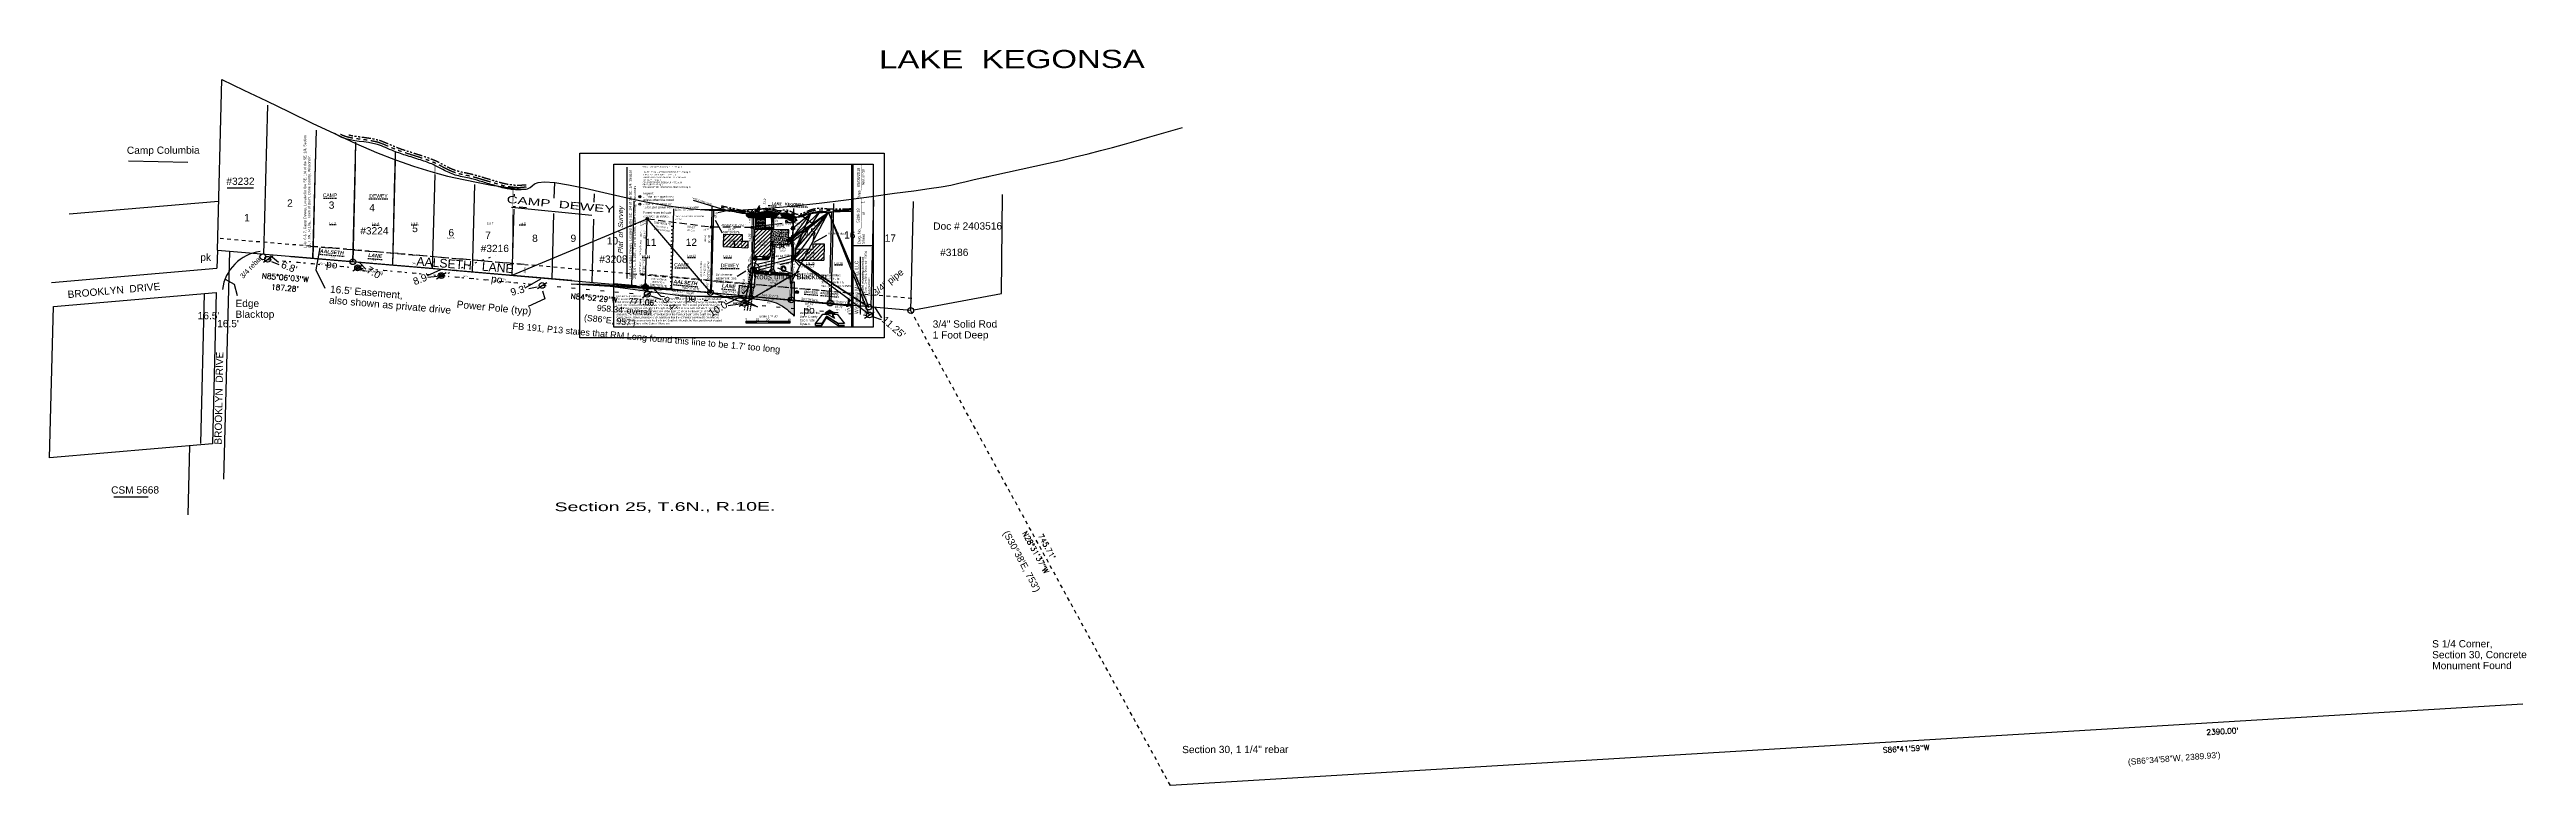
# Model space of a CAD drawing. Header units: feet. Extents: x 855601 to 859012, y 436230 to 437244.
import ezdxf
from ezdxf.enums import TextEntityAlignment as Align

# ---------------------------------------------------------------- set-up
doc = ezdxf.new("R2010")
doc.units = ezdxf.units.FT
doc.header["$LTSCALE"] = 40
doc.header["$MEASUREMENT"] = 0
for name, pattern in [('DASHED', [0.75, 0.5, -0.25]), ('DOT', [0.25, 0, -0.25]), ('ecw_17', [0.5, 0.125, -0.125, -0.125, -0.125]), ('ecw_2', [0.25, 0.125, -0.125]), ('ECW_3', [7.5, 3.75, -3.75]), ('PHANTOM', [2.5, 1.25, -0.25, 0.25, -0.25, 0.25, -0.25])]:
    doc.linetypes.add(name, pattern=pattern)
for name, color, linetype in [('blacktop', 7, 'Continuous'), ('CC survey', 7, 'Continuous'), ('driveway', 7, 'Continuous'), ('off', 7, 'Continuous'), ('ohw', 5, 'Continuous'), ('rip rap', 7, 'Continuous'), ('SRF-VIEW', 7, 'Continuous'), ('Standard', 7, 'Continuous'), ('template', 7, 'Continuous')]:
    doc.layers.add(name, color=color, linetype=linetype)
doc.styles.add('SHR', font='SIMPLEX', dxfattribs={"height": 0.75})
doc.styles.add('Style1', font='arial.ttf', dxfattribs={"height": 3})
doc.styles.add('Style2', font='simplex.SHX')
doc.styles.add('Style4', font='Rhythm')
doc.styles.add('Style5', font='counb___.ttf')
doc.dimstyles.get("Standard").update_dxf_attribs({"dimtxt": 0.18, "dimasz": 0.18, "dimexe": 0.18, "dimexo": 0.0625, "dimgap": 0.09, "dimtad": 0, "dimtih": 1, "dimtoh": 1, "dimdec": 4, "dimzin": 0, "dimdsep": 46, "dimtxsty": 'Standard', "dimcen": 0.09, "dimadec": 0, "dimazin": 0, "dimtfac": 1, "dimtdec": 4, "dimtofl": 0, "dimtmove": 0, "dimatfit": 3, "dimfxl": 1, "dimtolj": 1, "dimtzin": 0, "dimarcsym": 0})
pattern_1 = [(50, (0, 0), (2.8690407304, -0.25100854), [0.3, -3.3]), (355, (0, 0), (-0.555005334, 3.008768535), [0.24, -2.64]), (100.4514, (0.239, -0.021), (2.314037527, 2.757758168), [0.25496076, -2.804568448]), (46.1842, (0, 0.8), (4.268964195, -0.662076057), [0.45, -4.95]), (96.6356, (0.3557, 0.745), (3.738650822, 3.896471484), [0.382441152, -4.206852]), (351.1842, (0, 0.8), (3.73864778, 3.896474404), [0.36, -3.96]), (21, (0.4, 0.6), (2.3876282085, -1.6104755627), [0.3, -3.3]), (326, (0.4, 0.6), (0.973261328, 2.90060018), [0.24, -2.64]), (71.4514, (0.599, 0.4658), (3.360890514, 1.290121987), [0.25496076, -2.804568448]), (37.5, (0, 0), (0.0486394213, 1.3315754153), [0, -2.608, 0, -2.68, 0, -2.65]), (7.5, (0, 0), (1.0522781498, 1.5776468475), [0, -1.528, 0, -2.548, 0, -1.01]), (327.5, (-0.892, 0), (2.1352897447, -0.0902194869), [0, -1, 0, -3.12, 0, -4.14]), (317.5, (-1.292, 0), (2.3327446774, 0.4004199293), [0, -1.3, 0, -2.072, 0, -2.94])]

# ---------------------------------------------------------------- blocks, each defined once
blk = doc.blocks.new('A$C5EA422D0')
for p, q in [((0.2, 5.3), (0, 5.2)), ((0, 5.2), (0.3, 5)), ((0.1, 4.6), (0, 4.4)), ((0, 4.4), (0.2, 4.3)), ((0.5, 4.7), (0.1, 4.6)), ((0.2, 3.1), (0.1, 2.8)), ((0.1, 2.8), (0.5, 2.7)), ((0.5, 5.5), (0.2, 5.3)), ((0.2, 4.3), (0.6, 4.4)), ((0.4, 3.4), (0.2, 3.1)), ((0.3, 5), (0.8, 5)), ((0.4, 2.5), (0.3, 2.2)), ((0.3, 2.2), (0.9, 1.4)), ((1.7, 3.6), (0.4, 3.4)), ((0.5, 2.7), (0.4, 2.5)), ((1, 5.6), (0.5, 5.5)), ((0.9, 4.9), (0.5, 4.7)), ((0.6, 4.4), (0.8, 4.2)), ((0.8, 5), (0.9, 4.9)), ((0.8, 4.2), (1.1, 3.9)), ((0.9, 1.4), (1, 1.4)), ((1.3, 5.7), (1, 5.6)), ((1, 1.4), (1.5, 1.6)), ((1.1, 3.9), (1.8, 3.9)), ((1.3, 6.2), (1.2, 5.9)), ((1.2, 5.9), (1.3, 5.7)), ((1.5, 6.4), (1.3, 6.2)), ((1.8, 6.4), (1.5, 6.4)), ((1.5, 1.6), (1.7, 1.2)), ((1.7, 1.2), (1.5, 0.8)), ((1.5, 0.8), (1.9, 0.2)), ((1.8, 3.9), (1.7, 3.6)), ((2.1, 5.5), (1.8, 6.4)), ((1.9, 0.2), (2.6, 0)), ((2.2, 6.4), (2.1, 6.3)), ((2.1, 6.3), (2.3, 6)), ((2.7, 5.1), (2.1, 5.5)), ((2.6, 6.6), (2.2, 6.4)), ((2.3, 6), (2.3, 5.7)), ((2.3, 5.7), (2.7, 5.4)), ((2.6, 0.2), (2.3, 0.4)), ((2.3, 0.4), (2.6, 0.4)), ((2.8, 6.8), (2.4, 6.8)), ((2.4, 6.8), (2.5, 6.7)), ((2.5, 6.7), (2.6, 6.6)), ((2.6, 0.4), (2.7, 0.1)), ((2.6, 0), (2.6, 0.2)), ((2.7, 5.4), (3.1, 5)), ((3.1, 5), (2.7, 5.1)), ((2.7, 0.1), (2.8, 0)), ((3.1, 6.6), (2.8, 6.8)), ((2.8, 0), (3, 0)), ((2.9, 0.6), (3.2, 0.9)), ((3, 0.3), (2.9, 0.6)), ((3, 0), (3, 0.3)), ((3.3, 6.5), (3.1, 6.6)), ((3.6, 6.8), (3.2, 6.8)), ((3.2, 6.8), (3.2, 6.8)), ((3.2, 6.8), (3.4, 6.7)), ((3.2, 0.9), (3.4, 1.3)), ((3.4, 6.7), (3.3, 6.5)), ((3.4, 1.3), (3.5, 1.7)), ((3.5, 1.7), (3.7, 1.6)), ((3.7, 6.1), (3.6, 6.8)), ((3.7, 1.3), (3.6, 0.8)), ((3.6, 0.8), (3.8, 0.1)), ((3.8, 5.7), (3.7, 6.1)), ((3.7, 1.6), (3.7, 1.3)), ((4, 6), (3.8, 5.7)), ((3.8, 0.1), (4.2, 0)), ((4.3, 6.7), (4, 6)), ((4.5, 6.8), (4.3, 6.7)), ((4.6, 6.7), (4.5, 6.8)), ((4.7, 6.4), (4.6, 6.7)), ((5.1, 6.6), (4.7, 6.4)), ((4.8, 0), (4.9, 0.5)), ((4.9, 0.5), (5, 0.5)), ((5, 3.8), (5.1, 4.1)), ((5.5, 3.8), (5, 3.8)), ((5, 0.5), (5.2, 0.3)), ((5.2, 0.3), (5, 0)), ((5, 0), (5.3, 0.1)), ((5.5, 6.6), (5.1, 6.6)), ((5.1, 5.1), (5.4, 5.7)), ((5.7, 5.2), (5.1, 5.1)), ((5.1, 4.1), (5.6, 4.3)), ((5.3, 6.3), (5.5, 6.6)), ((5.6, 6.3), (5.3, 6.3)), ((5.3, 0.1), (5.4, 0.4)), ((5.4, 5.7), (5.6, 6)), ((5.4, 0.4), (5.4, 0.6)), ((5.4, 0.6), (5.6, 0.5)), ((6.2, 3.7), (5.5, 3.8)), ((5.5, 1.2), (5.7, 1.4)), ((5.7, 0.9), (5.5, 1.2)), ((5.6, 6), (5.6, 6.3)), ((5.6, 4.3), (6.1, 4.3)), ((5.6, 0.5), (5.6, 0.4)), ((5.6, 0.4), (5.6, 0.2)), ((5.6, 0.2), (5.8, 0.1)), ((6.1, 5.8), (5.7, 5.2)), ((5.7, 1.4), (6.1, 1.3)), ((6, 0.4), (5.7, 0.9)), ((5.8, 0.1), (6, 0.4)), ((6.5, 5.6), (6.1, 5.8)), ((6.1, 4.3), (6.8, 4.1)), ((6.1, 1.3), (6.4, 1.3)), ((6.2, 5.2), (6.5, 5.4)), ((6.5, 5), (6.2, 5.2)), ((6.4, 3.3), (6.2, 3.7)), ((6.2, 3.1), (6.4, 3.3)), ((6.5, 3), (6.2, 3.1)), ((6.4, 1.3), (6.7, 1.5)), ((6.5, 5.4), (6.5, 5.6)), ((6.8, 5), (6.5, 5)), ((6.8, 2.8), (6.5, 3)), ((6.7, 1.5), (7, 1.6)), ((6.9, 4.9), (6.8, 5)), ((6.8, 4.1), (6.9, 4.3)), ((7, 2.5), (6.8, 2.8)), ((6.8, 2), (7, 2.5)), ((7, 1.6), (6.8, 2)), ((6.9, 4.3), (6.9, 4.9)), ((4.2, 0), (4.8, 0))]:
    blk.add_line(p, q)
blk = doc.blocks.new('A$C1FF03A70')
at = {"layer": 'CC survey', "color": 7}
for p, q in [((231.1, 737.5), (237.2, 972.4)), ((295.3, 731.5), (300.6, 937.1)), ((362.8, 726), (367.4, 902.5)), ((417.7, 721.4), (421.9, 882.8)), ((472.6, 716.6), (476.4, 861.6)), ((527.5, 711.8), (530.9, 841.6)), ((582.4, 707.1), (585.6, 827.7)), ((695.1, 808.9), (695.7, 830.4)), ((232.7, 804.5), (27.2, 786.9)), ((637.3, 702.3), (639.7, 793.7)), ((640.2, 812.3), (640.2, 814.6)), ((692.2, 697.5), (694.6, 788)), ((750, 803.7), (750.3, 814.9)), ((802, 687.9), (805, 804.8)), ((856.9, 683.1), (859.8, 794.5)), ((911.8, 678.3), (914.8, 792.2)), ((966.7, 673.5), (969.7, 790.9)), ((1021.6, 668.7), (1024.9, 794.9)), ((1076.5, 663.9), (1080.1, 801.5)), ((1131.4, 659.1), (1135.2, 806.4)), ((1185.9, 654.3), (1189.8, 804.3)), ((1311.1, 677.8), (1312.2, 813.9)), ((747.1, 692.7), (749.4, 780.3)), ((231.1, 737.5), (230.4, 712.4)), ((417.7, 721.4), (231.1, 737)), ((247.6, 735.5), (239.4, 422.1)), ((294.6, 721), (307.7, 729.5)), ((1185.9, 654.3), (417.7, 721.4)), ((417.8, 708.8), (430.9, 717.3)), ((2.6, 692.8), (230.4, 712.4)), ((532.9, 698.1), (546, 706.6)), ((671.9, 684.5), (685, 693)), ((0, 451.2), (5.4, 659.9)), ((5.4, 659.9), (229.6, 679.2)), ((213, 677.8), (207.7, 471)), ((229.6, 679.2), (224.2, 470.5)), ((816.7, 672.3), (829.8, 680.8)), ((949.9, 660.2), (963.1, 668.7)), ((1122.5, 643.9), (1135.7, 652.4)), ((1190.2, 655.2), (1311.1, 677.9)), ((224.2, 470.5), (0, 451.2)), ((192.7, 467.8), (190.3, 373)), ((3406.1, 111.8), (1543.5, 0))]:
    blk.add_line(p, q, dxfattribs=at)
at = {"layer": 'CC survey', "color": 7, "linetype": 'ECW_3'}
for p, q in [((108.5, 860.3), (190.2, 858.7)), ((244.6, 823.4), (280.9, 823.4)), ((636.2, 796.6), (746.8, 785.4)), ((88.4, 397.5), (135.9, 397.6))]:
    blk.add_line(p, q, dxfattribs=at)
at = {"layer": 'CC survey', "color": 7, "linetype": 'ecw_2'}
for p, q in [((419.1, 737.9), (232.5, 753.4)), ((1187.3, 670.8), (419.2, 737.9)), ((1543.5, 0), (1185.9, 654.3))]:
    blk.add_line(p, q, dxfattribs=at)
at = {"layer": 'CC survey', "color": 7, "linetype": 'ecw_17'}
for p, q in [((300.7, 724.6), (822, 676)), ((822, 676), (1128.9, 647.3))]:
    blk.add_line(p, q, dxfattribs=at)
at = {"layer": 'CC survey', "color": 7}
for points in [[(237.2, 972.4), (267.6, 958), (298.8, 943), (330.2, 927.7), (361.5, 912.5), (392.2, 897.9), (421.9, 884.3), (450.1, 872), (476.4, 861.6), (501.3, 852.9), (525.3, 845.6), (548.2, 839.5), (569.9, 834.5), (590.2, 830.4), (608.8, 827), (625.7, 824.4), (640.4, 822.2), (651.4, 821.3), (658.1, 822), (661.9, 823.8), (664.6, 826.2), (667.7, 828.7), (672.9, 830.5), (681.7, 831.3), (695.7, 830.4), (714.8, 827.4), (737.6, 822.6), (763.4, 816.6), (791.5, 810.2), (821.3, 803.8), (852.2, 798.3), (883.6, 794.2), (914.8, 792.2), (947.7, 792.6), (983.7, 794.6), (1021.5, 797.9), (1059.7, 802.2), (1097, 806.8), (1132.1, 811.5), (1163.6, 815.8), (1190.2, 819.3), (1211.3, 822.1), (1228, 824.7), (1241.4, 827.1), (1252.4, 829.5), (1262.1, 831.8), (1271.4, 834.1), (1281.4, 836.4), (1293.1, 838.8)], [(1281.4, 836.4), (1300.2, 840.6), (1319.1, 844.8), (1338, 848.9), (1357, 853.1), (1375.8, 857.3), (1394.3, 861.5), (1412.5, 865.8), (1430.1, 870.2), (1447.3, 874.6), (1464, 879), (1480.3, 883.5), (1496.3, 888.1), (1512.2, 892.6), (1528.1, 897.2), (1544, 901.7), (1560.1, 906.3)], [(304.4, 730.2), (315.1, 720.8)], [(305.5, 721.9), (315.7, 717.6)], [(372, 740.7), (366.9, 710.5), (379.3, 684.8)], [(427.2, 720), (435.6, 711.1)], [(242, 697.4), (254.1, 690.4), (258.2, 675)], [(428.2, 711), (434.2, 709)], [(538.3, 710.5), (520, 702)], [(533.9, 700.9), (520.9, 699.9)], [(676.3, 697.5), (654.5, 684.9)], [(671.4, 686.4), (660, 684.2)], [(832.4, 684.2), (842.3, 673.5)], [(678.8, 681.3), (682.2, 670.5), (659.2, 660)], [(827.9, 674.6), (841.8, 670)], [(953.2, 674.1), (931.8, 663.1)], [(951.2, 663), (934.4, 660.8)], [(1136.3, 658.3), (1145.6, 644.2)], [(1134.8, 645.4), (1145.3, 641.8)]]:
    blk.add_lwpolyline(points, dxfattribs=at)
for centre in [(293.8, 728.2), (300.3, 724.8), (417.7, 721.4), (424.3, 713), (539.4, 702.3), (678.4, 688.8), (820.6, 686.4), (910.2, 679), (823.2, 676.6), (956.3, 664.2), (1021.5, 669), (1075, 664.6), (1128.3, 659), (1129, 648.1), (1185.9, 654.3)]:
    blk.add_circle(centre, 4, dxfattribs=at)
blk.add_arc((298.3, 675.5), 60.7, 97.9339, 172.6172, dxfattribs=at)
for points in [[(231.1, 742.4), (226.7, 734.7), (235.5, 734.7), (231.1, 742.4)], [(304.4, 730.2), (307.4, 726.1), (308.9, 727.7), (304.4, 730.2)], [(305.5, 721.9), (309.7, 718.9), (310.6, 720.9), (305.5, 721.9)], [(372, 740.7), (370, 736), (372.2, 735.6), (372, 740.7)], [(427.2, 720), (429.8, 715.6), (431.4, 717.2), (427.2, 720)], [(242, 697.4), (245.8, 694), (246.9, 695.9), (242, 697.4)], [(428.2, 711), (432.6, 708.4), (433.3, 710.5), (428.2, 711)], [(533.9, 700.9), (528.9, 701.6), (529, 699.4), (533.9, 700.9)], [(538.3, 710.5), (533.3, 709.4), (534.2, 707.4), (538.3, 710.5)], [(671.4, 686.4), (666.3, 686.5), (666.7, 684.3), (671.4, 686.4)], [(676.3, 697.5), (671.4, 696), (672.5, 694.1), (676.3, 697.5)], [(832.4, 684.2), (835, 679.8), (836.6, 681.3), (832.4, 684.2)], [(678.8, 681.3), (679.2, 676.2), (681.3, 676.9), (678.8, 681.3)], [(827.9, 674.6), (832.3, 672), (833, 674.1), (827.9, 674.6)], [(951.2, 663), (946.1, 663.5), (946.4, 661.3), (951.2, 663)], [(953.2, 674.1), (948.2, 672.8), (949.2, 670.9), (953.2, 674.1)], [(1136.3, 658.3), (1138.1, 653.5), (1140, 654.7), (1136.3, 658.3)], [(1134.8, 645.4), (1139.1, 642.7), (1139.8, 644.8), (1134.8, 645.4)]]:
    blk.add_solid(points, dxfattribs=at)
at = {"layer": 'CC survey', "color": 7, "style": 'Style1'}
for s, height, rotation, width, p in [('LAKE  KEGONSA', 25, 0.1334, 1.3, (1142.4, 987.6)), ('CAMP  DEWEY', 10, 354.5158, 1.5, (629.1, 802.6)), ('Section 25, T.6N., R.10E.', 12, 0.1334, 1.6, (695.5, 377.8))]:
    blk.add_text(s, height=height, rotation=rotation, dxfattribs=dict(at, width=width)).set_placement(p)
at = {"layer": 'CC survey', "color": 7}
for s, height, rotation, style, p in [('Camp Columbia', 10, 0.1334, 'Style1', (106.5, 870)), ('#3232', 10, 0.1334, 'Style1', (243.5, 827.3)), ('1', 10, 0.1334, 'Style1', (268, 777.1)), ('2', 10, 0.1334, 'Style1', (327.2, 797.2)), ('3', 10, 0.1334, 'Style1', (384.5, 794.4)), ('4', 10, 0.1334, 'Style1', (440.3, 790.9)), ('#3224', 10, 0.1334, 'Style1', (427.9, 759)), ('5', 10, 0.1334, 'Style1', (499.4, 762.2)), ('6', 10, 0.1334, 'Style1', (549.3, 756.5)), ('7', 10, 0.1334, 'Style1', (600, 752.9)), ('8', 10, 0.1334, 'Style1', (664.6, 748.7)), ('9', 10, 0.1334, 'Style1', (717.5, 748.8)), ('10', 10, 0.1334, 'Style1', (767.4, 745.2)), ('11', 10, 0.1334, 'Style1', (820.3, 743.2)), ('12', 10, 0.1334, 'Style1', (876.1, 743.3)), ('13', 10, 0.1334, 'Style1', (939.3, 740.5)), ('15', 10, 0.1334, 'Style1', (1039.9, 757.6)), ('16', 10, 0.1334, 'Style1', (1094.2, 753.3)), ('17', 10, 0.1334, 'Style1', (1150.1, 749)), ('Doc # 2403516', 10, 0.1334, 'Style1', (1217, 765.5)), ('pk', 10, 0.1334, 'Style1', (207.6, 722.6)), ('3/4 rebar', 7.01, 46.5655, 'Style1', (266.5, 697.7)), ("6.8'", 10, 338.024, 'Style1', (317.9, 713.7)), ('po', 10, 354.1244, 'Style1', (380.6, 713.4)), ('AALSETH   LANE', 12, 355.4665, 'Style1', (504.9, 716.3)), ('#3216', 10, 0.1334, 'Style1', (593.8, 734.7)), ('#3208', 10, 0.1334, 'Style1', (757.1, 720)), ('14', 10, 0.1334, 'Style1', (992.2, 738.4)), ('#3186', 10, 0.1334, 'Style1', (1226.5, 729.3)), ('BROOKLYN  DRIVE', 10, 5.1172, 'Style1', (25.3, 671.3)), ('N85%%D06\'03"W', 7.4, 355.2343, 'Style2', (292.1, 698.5)), ("187.28'", 7.4, 355.2343, 'Style2', (304.9, 683.2)), ("16.5' Easement,", 10, 355.1397, 'Style1', (385.9, 678.9)), ("7.0'", 10, 330.0648, 'Style1', (435.5, 707.2)), ("8.9'", 10, 21.0579, 'Style1', (502.9, 689)), ('po', 10, 352.0033, 'Style1', (607.6, 693.5)), ("9.3'", 10, 15.2574, 'Style1', (636.3, 674.3)), ('Rods under Blacktop', 7.753, 0.1334, 'Style1', (969.5, 697.1)), ('3/4" pipe', 9.27, 38.7932, 'Style1', (1137.6, 673.6)), ("16.5'", 10, 0.1334, 'Style1', (204, 642.2)), ('Edge', 10, 0.1334, 'Style1', (256, 659.1)), ('Blacktop', 10, 0.1334, 'Style1', (256, 644.1)), ('also shown as private drive', 10, 355.1397, 'Style1', (384.6, 664)), ('Power Pole (typ)', 10, 354.5612, 'Style1', (560.3, 658.1)), ('N84%%D52\'29"W', 7.4, 355.008, 'Style2', (717.3, 670.6)), ("(S86%%DE, 957')", 8.591, 353.8915, 'Style1', (735.7, 640.3)), ("958.34' overall", 8.376, 355.1493, 'Style1', (753.5, 653.9)), ("771.06'", 7.4, 355.008, 'Style2', (797.4, 664)), ("9.4'", 10, 312.6287, 'Style1', (843.1, 668.1)), ('po', 10, 0.1334, 'Style1', (874.9, 666.5)), ("10.0'", 10, 31.9608, 'Style1', (911.6, 645.2)), ('po', 10, 0.1334, 'Style1', (1038.2, 650.1)), ("16.5'", 10, 0.1334, 'Style1', (230.8, 631.2)), ("FB 191, P13 states that RM Long found this line to be 1.7' too long", 9, 354.939, 'Style1', (637.3, 628.7)), ("11.25'", 10, 318.8896, 'Style1', (1145.1, 639.9)), ('3/4" Solid Rod', 10, 0.1334, 'Style1', (1216.2, 630.6)), ('1 Foot Deep', 10, 0.1334, 'Style1', (1216.2, 615.6)), ('BROOKLYN  DRIVE', 10, 88.9054, 'Style1', (236.9, 469.4)), ('CSM 5668', 10, 0.1334, 'Style1', (84.8, 402)), ("(S30%%D38'E, 753')", 9.269, 298.2755, 'Style1', (1312.8, 347.9)), ('N28%%D31\'37"W', 7.4, 298.6602, 'Style2', (1339.2, 347.9)), ("745.71'", 7.4, 298.6602, 'Style2', (1361.1, 344.1)), ('S 1/4 Corner,', 10, 0.1334, 'Style1', (3281.2, 190.1)), ('Section 30, Concrete', 10, 0.1334, 'Style1', (3281.2, 175.1)), ('Monument Found', 10, 0.1334, 'Style1', (3281.3, 160.1)), ("2390.00'", 7.4, 3.4335, 'Style2', (2970.6, 69.5)), ('Section 30, 1 1/4" rebar', 10, 0.1334, 'Style1', (1559.8, 44.5)), ('S86%%D41\'59"W', 7.4, 3.4335, 'Style2', (2525, 45)), ('(S86%%D34\'58"W, 2389.93\')', 8.376, 4.4352, 'Style1', (2862.5, 28.3))]:
    blk.add_text(s, height=height, rotation=rotation, dxfattribs=dict(at, style=style)).set_placement(p)
blk = doc.blocks.new('*X15')
for p, q in [((69.5, 22.78), (70, 22.78)), ((69.5, 22.75), (70, 22.75)), ((69.5, 22.72), (70, 22.72)), ((69.51, 22.81), (69.99, 22.81)), ((69.51, 22.69), (69.99, 22.69)), ((69.52, 22.84), (69.98, 22.84)), ((69.52, 22.66), (69.98, 22.66)), ((69.53, 22.88), (69.97, 22.88)), ((69.53, 22.62), (69.97, 22.62)), ((69.55, 22.91), (69.95, 22.91)), ((69.55, 22.59), (69.95, 22.59)), ((69.58, 22.94), (69.92, 22.94)), ((69.58, 22.56), (69.92, 22.56)), ((69.63, 22.97), (69.87, 22.97)), ((69.63, 22.53), (69.87, 22.53))]:
    blk.add_line(p, q)
blk = doc.blocks.new('dh')
for radius in [0.05, 0.025]:
    blk.add_circle((0, 0), radius)
at = {"xscale": 0.1000000000000227, "yscale": 0.1000000000000227, "zscale": 0.1}
blk.add_blockref('*X15', (-6.975, -2.275), dxfattribs=at)
blk = doc.blocks.new('A$C2DCC2330')
for p, q in [((0, 6.6), (0.7, 7.1)), ((0.5, 5.9), (0, 6.6)), ((1.8, 5.3), (0.5, 5.9)), ((0.7, 7.1), (1.7, 6.8)), ((1, 7.5), (1.7, 8)), ((1.5, 6.9), (1, 7.5)), ((1, 4.8), (1.7, 5.3)), ((1.5, 4.2), (1, 4.8)), ((2.8, 6.3), (1.5, 6.9)), ((2.8, 3.6), (1.5, 4.2)), ((1.7, 8), (2.7, 7.7)), ((1.7, 6.8), (2.2, 6)), ((1.7, 5.3), (2.7, 5)), ((2.2, 6), (1.8, 5.3)), ((2.1, 5.7), (2.9, 6.2)), ((2.7, 5.1), (2.1, 5.7)), ((2.1, 3), (2.8, 3.5)), ((2.6, 2.4), (2.1, 3)), ((2.2, 8.4), (2.9, 9)), ((2.7, 7.8), (2.2, 8.4)), ((3.9, 1.8), (2.6, 2.4)), ((4, 7.2), (2.7, 7.8)), ((2.7, 7.7), (3.2, 7)), ((4, 4.5), (2.7, 5.1)), ((2.7, 5), (3.2, 4.3)), ((3.2, 7), (2.8, 6.3)), ((3.2, 4.3), (2.8, 3.6)), ((2.8, 3.5), (3.8, 3.2)), ((2.9, 9), (3.9, 8.6)), ((2.9, 6.2), (3.8, 5.9)), ((3.1, 3.9), (3.9, 4.5)), ((3.7, 3.3), (3.1, 3.9)), ((3.2, 6.7), (3.9, 7.2)), ((3.7, 6.1), (3.2, 6.7)), ((5, 5.5), (3.7, 6.1)), ((5, 2.7), (3.7, 3.3)), ((3.8, 5.9), (4.4, 5.2)), ((3.8, 3.2), (4.3, 2.5)), ((3.9, 8.6), (4.4, 7.9)), ((3.9, 7.2), (4.9, 6.9)), ((3.9, 4.5), (4.8, 4.2)), ((4.3, 2.5), (3.9, 1.8)), ((4.4, 7.9), (4, 7.2)), ((4.4, 5.2), (4, 4.5)), ((4.2, 2.1), (5, 2.7)), ((4.8, 1.5), (4.2, 2.1)), ((4.3, 4.9), (5, 5.4)), ((4.8, 4.2), (4.3, 4.9)), ((4.4, 7.6), (5.1, 8.1)), ((4.9, 7), (4.4, 7.6)), ((6.1, 3.6), (4.8, 4.2)), ((4.8, 4.2), (5.4, 3.4)), ((6.1, 0.9), (4.8, 1.5)), ((6.2, 6.4), (4.9, 7)), ((4.9, 6.9), (5.4, 6.2)), ((5.4, 6.2), (5, 5.5)), ((5, 5.4), (6, 5.1)), ((5.4, 3.4), (5, 2.7)), ((5, 2.7), (5.9, 2.4)), ((5.1, 8.1), (6.1, 7.8)), ((5.3, 3.1), (6.1, 3.6)), ((5.9, 2.5), (5.3, 3.1)), ((5.4, 5.8), (6.2, 6.3)), ((6, 5.2), (5.4, 5.8)), ((7.2, 1.9), (5.9, 2.5)), ((5.9, 2.4), (6.5, 1.6)), ((7.3, 4.6), (6, 5.2)), ((6, 5.1), (6.5, 4.3)), ((6.1, 7.8), (6.6, 7.1)), ((6.5, 4.3), (6.1, 3.6)), ((6.1, 3.6), (7, 3.3)), ((6.5, 1.6), (6.1, 0.9)), ((6.6, 7.1), (6.2, 6.4)), ((6.2, 6.3), (7.1, 6)), ((6.4, 1.2), (7.1, 1.8)), ((6.9, 0.6), (6.4, 1.2)), ((6.5, 6.8), (7.2, 7.3)), ((7, 6.1), (6.5, 6.8)), ((6.5, 4), (7.3, 4.5)), ((7, 3.4), (6.5, 4)), ((8.2, 0), (6.9, 0.6)), ((8.3, 5.5), (7, 6.1)), ((8.3, 2.8), (7, 3.4)), ((7, 3.3), (7.6, 2.6)), ((7.1, 6), (7.7, 5.3)), ((7.1, 1.8), (8.1, 1.4)), ((7.2, 7.3), (8.2, 7)), ((7.6, 2.6), (7.2, 1.9)), ((7.7, 5.3), (7.3, 4.6)), ((7.3, 4.5), (8.2, 4.2)), ((7.5, 2.2), (8.2, 2.7)), ((8, 1.5), (7.5, 2.2)), ((7.6, 5), (8.3, 5.5)), ((8.1, 4.4), (7.6, 5)), ((9.3, 0.9), (8, 1.5)), ((9.4, 3.8), (8.1, 4.4)), ((8.1, 1.4), (8.6, 0.7)), ((8.2, 7), (8.7, 6.2)), ((8.2, 4.2), (8.7, 3.5)), ((8.2, 2.7), (9.2, 2.4)), ((8.6, 0.7), (8.2, 0)), ((8.7, 6.2), (8.3, 5.5)), ((8.3, 5.5), (9.3, 5.2)), ((8.7, 3.5), (8.3, 2.8)), ((8.6, 3.1), (9.4, 3.6)), ((9.1, 2.5), (8.6, 3.1)), ((10.4, 1.9), (9.1, 2.5)), ((9.2, 2.4), (9.7, 1.6)), ((9.3, 5.2), (9.8, 4.5)), ((9.7, 1.6), (9.3, 0.9)), ((9.8, 4.5), (9.4, 3.8)), ((9.4, 3.6), (10.3, 3.3)), ((10.3, 3.3), (10.8, 2.6)), ((10.8, 2.6), (10.4, 1.9))]:
    blk.add_line(p, q)
blk = doc.blocks.new('A$C45F765FC')
at = {"rotation": 12.86898029657267}
blk.add_blockref('A$C2DCC2330', (1.5, -1.8), dxfattribs=at)
blk = doc.blocks.new('A$C1AD82E6F')
for p, q in [((0, 0.5), (0.5, 1.2)), ((0.7, 0.1), (0, 0.5)), ((0.5, 1.2), (1.5, 1.3)), ((2.2, 0), (0.7, 0.1)), ((1.5, 1.3), (2.3, 0.8)), ((2.3, 0.8), (2.2, 0)), ((2.3, 0.5), (2.8, 1.3)), ((3.1, 0.1), (2.3, 0.5)), ((2.8, 1.3), (3.8, 1.4)), ((4.5, 0.1), (3.1, 0.1)), ((3.8, 1.4), (4.6, 0.9)), ((4.6, 0.9), (4.5, 0.1))]:
    blk.add_line(p, q)
blk = doc.blocks.new('A$C627D0252')
blk.add_blockref('A$C1AD82E6F', (0, 0))
blk = doc.blocks.new('A$C571834A4')
for p, q in [((0, 0.5), (0.5, 1.2)), ((0.7, 0.1), (0, 0.5)), ((0.5, 1.2), (1.5, 1.3)), ((2.2, 0), (0.7, 0.1)), ((1.5, 1.3), (2.3, 0.8)), ((2.3, 0.8), (2.2, 0))]:
    blk.add_line(p, q)
blk = doc.blocks.new('A$C0A5943FD')
for p, q in [((0, 1.2), (0.7, 1.8)), ((0.5, 0.6), (0, 1.2)), ((1.8, 0), (0.5, 0.6)), ((0.7, 1.8), (1.7, 1.4)), ((1.7, 1.4), (2.2, 0.7)), ((2.2, 0.7), (1.8, 0))]:
    blk.add_line(p, q)
blk = doc.blocks.new('A$C50A14845')
at = {"linetype": 'Continuous'}
for p, q in [((0, 1.4), (0.3, 1.5)), ((0, 1.2), (0, 1.4)), ((0.1, 1.1), (0, 1.2)), ((0.2, 1.1), (0.1, 1.1)), ((0.1, 0.7), (0.2, 0.9)), ((0.3, 0.6), (0.1, 0.7)), ((0.2, 0.9), (0.2, 1.1)), ((0.2, 0.4), (0.3, 0.6)), ((0.3, 0.2), (0.2, 0.4)), ((0.3, 1.5), (0.4, 1.8)), ((0.5, 0.3), (0.3, 0.2)), ((0.4, 1.8), (0.6, 1.7)), ((0.7, 0.3), (0.5, 0.3)), ((0.6, 1.7), (0.7, 1.9)), ((0.7, 1.9), (1.2, 1.9)), ((0.7, 0.1), (0.7, 0.3)), ((1, 0.1), (0.7, 0.1)), ((1.1, 0.4), (1, 0.1)), ((1.3, 0.3), (1.1, 0.4)), ((1.2, 1.9), (1.3, 1.8)), ((1.3, 1.8), (1.5, 2)), ((1.3, 0.2), (1.3, 0.3)), ((1.7, 0), (1.3, 0.2)), ((1.5, 2), (1.8, 2.1)), ((1.7, 0), (2.1, 0.1)), ((2.1, 1.9), (1.8, 2.1)), ((2.3, 1.8), (2.1, 1.9)), ((2.1, 0.1), (2.2, 0.3)), ((2.2, 0.3), (2.3, 0.3)), ((2.4, 1.9), (2.3, 1.8)), ((2.3, 0.3), (2.4, 0)), ((2.8, 1.8), (2.4, 1.9)), ((2.4, 0), (2.7, 0)), ((2.7, 0.2), (2.9, 0.2)), ((2.7, 0), (2.7, 0.2)), ((2.9, 1.6), (2.8, 1.8)), ((3.2, 1.7), (2.9, 1.6)), ((2.9, 0.2), (3.2, 0.1)), ((3.2, 1.4), (3.2, 1.7)), ((3.5, 1.3), (3.2, 1.4)), ((3.2, 0.9), (3.4, 1)), ((3.2, 0.8), (3.2, 0.9)), ((3.3, 0.6), (3.2, 0.8)), ((3.2, 0.4), (3.3, 0.6)), ((3.2, 0.3), (3.2, 0.4)), ((3.2, 0.1), (3.2, 0.3)), ((3.4, 1), (3.5, 1.1)), ((3.5, 1.1), (3.5, 1.3))]:
    blk.add_line(p, q, dxfattribs=at)
blk = doc.blocks.new('stump')
for points in [[(-0.0031, -0.0004, 0.052613), (-0.0025, 0.0002, 0.106195), (-0.0023, 0.0006, 0.044862), (-0.0021, 0.0013, 0.020074), (-0.002, 0.0031, 0.011675), (-0.002, 0.0035, 0.007866), (-0.002, 0.004)], [(-0.002, 0.004, -0.027668), (-0.0014, 0.0041, -0.067978), (-0.0011, 0.0042), (0.0002, 0.0041), (0.0014, 0.004)], [(0.0004, 0.0041, -0.082864), (0.0002, 0.0036, -0.111324), (-0.0001, 0.0033, -0.039313), (-0.0004, 0.0031, -0.049197), (-0.0007, 0.003, -0.066002), (-0.0011, 0.0029, -0.070187), (-0.0015, 0.003, -0.114859), (-0.0017, 0.0031, -0.075938), (-0.002, 0.0034)], [(0.0014, 0.004, 0.004334), (0.0014, 0.0035, 0.008344), (0.0014, 0.0032), (0.0014, 0.0019, 0.046252), (0.0016, 0.0008, 0.069625), (0.0019, 0.0001, 0.149725), (0.002, -0.0001, 0.058523), (0.0025, -0.0002)]]:
    blk.add_lwpolyline(points, format="xyb")
blk = doc.blocks.new('A$C52BE2C88')
for p, q in [((0.2, 2.7), (0, 2.6)), ((0.2, 2.7), (0.1, 2.8)), ((0.5, 2.6), (0.1, 2.3)), ((0.7, 2.5), (0.3, 3)), ((0.9, 2.5), (0.5, 2.1)), ((1.1, 2.5), (0.7, 2.9)), ((1.4, 2.4), (0.8, 2)), ((1.6, 4.1), (1, 4.3)), ((1.3, 4.6), (1.1, 4.7)), ((1.5, 2.4), (1.1, 2.8)), ((1.9, 3.7), (1.2, 4)), ((1.7, 1.2), (1.2, 1)), ((1.5, 0.8), (1.2, 0.7)), ((1.4, 0.6), (1.2, 0.5)), ((1.3, 4.6), (1.3, 4.9)), ((1.8, 2.4), (1.3, 2)), ((1.4, 0.6), (1.3, 0.5)), ((2, 3.2), (1.4, 3.5)), ((1.8, 2.4), (1.4, 2.8)), ((1.9, 1.5), (1.4, 1.3)), ((1.5, 4.3), (1.6, 4.9)), ((1.5, 0.8), (1.6, 0.4)), ((1.6, 4.1), (1.8, 4.8)), ((2.2, 2.8), (1.6, 3.1)), ((2.1, 1.9), (1.6, 1.7)), ((2.2, 2.3), (1.7, 2.1)), ((1.7, 1.2), (1.9, 0.6)), ((1.8, 3.7), (2.1, 4.4)), ((1.9, 1.5), (2.1, 0.9)), ((2, 3.2), (2.4, 4)), ((2.1, 1.9), (2.3, 1.3)), ((2.4, 1.9), (2.1, 1.2)), ((2.2, 2.7), (2.6, 3.4)), ((2.2, 2.2), (2.5, 1.8)), ((2.6, 1.4), (2.3, 0.7)), ((2.4, 2.6), (2.4, 3.2)), ((2.5, 1.9), (3.1, 1.5)), ((2.6, 2.3), (2.9, 1.7)), ((2.6, 1.4), (3.2, 1.2)), ((2.8, 1), (2.6, 0.3)), ((2.7, 2.9), (2.8, 3.6)), ((2.7, 2.8), (3.3, 2.8)), ((2.8, 2.3), (3.4, 2.5)), ((2.8, 1), (3.5, 0.7)), ((3.1, 0.6), (2.9, 0)), ((3, 3.1), (3.6, 3.1)), ((3, 2.2), (3.4, 1.5)), ((3.1, 0.5), (3.5, 0.4)), ((3.2, 2.1), (3.7, 2.4)), ((3.3, 3.3), (3.4, 4)), ((3.3, 0.3), (3.3, 0)), ((3.3, 0.3), (3.4, 0.2)), ((3.4, 3.4), (4, 3.3)), ((3.5, 2), (3.9, 1.4)), ((3.6, 2), (4.2, 2.3)), ((3.7, 3.6), (3.8, 4.2)), ((3.7, 3.6), (4.3, 3.5)), ((3.9, 3.7), (4, 4.2)), ((4, 1.9), (4.3, 1.4)), ((4.1, 1.9), (4.6, 2.2)), ((4.2, 3.8), (4.4, 4)), ((4.2, 3.8), (4.4, 3.9)), ((4.2, 1.9), (4.6, 1.4)), ((4.6, 1.9), (4.8, 1.9)), ((4.6, 1.9), (4.8, 1.8))]:
    blk.add_line(p, q)
for centre, radius, start, end in [((1.7, 6.8), 4.39, 248.0996, 277.8463), ((-3, 1.5), 5.37, 8.5439, 38.2906), ((-1.9, 3.3), 4.15, 318.5391, 348.2858), ((7.6, 3.5), 5.37, 189.1509, 218.8976), ((6.1, -0.7), 4.88, 110.1895, 139.9362), ((4.7, 6.8), 4.88, 241.292, 271.0387)]:
    blk.add_arc(centre, radius, start, end)
blk = doc.blocks.new('well')
for radius in [0.00203, 0.00159]:
    blk.add_circle((0, 0), radius)
at = {"style": 'SHR'}
blk.add_text('W', height=0.00191, dxfattribs=at).set_placement((0, -0.001), align=Align.CENTER)
blk = doc.blocks.new('cg_t10')
for points in [[(-0.12, 0.05), (-0.1, 0.05), (-0.09, 0.04), (-0.08, 0.04), (-0.06, 0.03), (-0.05, 0.03), (-0.03, 0.02), (-0.02, 0.02), (-0.01, 0.01), (-0.02, 0), (-0.02, -0.01), (-0.02, -0.01), (-0.04, -0.01), (-0.05, 0), (-0.06, 0.01), (-0.07, 0.01), (-0.08, 0), (-0.08, 0), (-0.09, -0.01), (-0.11, -0.01), (-0.11, 0), (-0.12, 0.02)], [(-0.12, 0.02), (-0.12, 0), (-0.11, -0.01), (-0.11, -0.01), (-0.11, -0.02), (-0.12, -0.02), (-0.12, -0.03)], [(-0.09, 0.09), (-0.09, 0.08), (-0.08, 0.07), (-0.07, 0.07), (-0.06, 0.06), (-0.06, 0.04), (-0.07, 0.04), (-0.08, 0.05), (-0.09, 0.05), (-0.1, 0.05), (-0.1, 0.05), (-0.11, 0.05)], [(-0.08, 0.09), (-0.07, 0.09), (-0.06, 0.09), (-0.05, 0.09), (-0.05, 0.08), (-0.04, 0.07), (-0.03, 0.06), (-0.04, 0.05), (-0.04, 0.04), (-0.05, 0.04), (-0.06, 0.05), (-0.06, 0.06), (-0.06, 0.06), (-0.07, 0.07), (-0.08, 0.08), (-0.09, 0.09)], [(-0.03, 0.12), (-0.03, 0.11), (-0.03, 0.11), (-0.03, 0.1), (-0.02, 0.09), (-0.02, 0.09), (-0.02, 0.08), (-0.03, 0.08), (-0.03, 0.07), (-0.04, 0.07), (-0.04, 0.08), (-0.05, 0.09), (-0.06, 0.09), (-0.08, 0.1)], [(0, 0.12), (0, 0.12), (0, 0.11), (-0.01, 0.1), (-0.01, 0.09), (-0.02, 0.1), (-0.02, 0.1), (-0.03, 0.11), (-0.03, 0.12)], [(0.01, 0.12), (0.02, 0.11), (0.02, 0.1), (0.02, 0.09), (0.03, 0.07), (0.03, 0.05), (0.03, 0.04), (0.02, 0.04), (0.01, 0.03), (-0.01, 0.03), (-0.02, 0.03), (-0.03, 0.03), (-0.03, 0.04), (-0.03, 0.06), (-0.02, 0.07), (-0.01, 0.09), (-0.01, 0.09), (0, 0.12), (0, 0.12)], [(0.01, 0.12), (0.02, 0.11), (0.03, 0.08), (0.03, 0.09), (0.04, 0.11), (0.04, 0.12)], [(0.11, 0.06), (0.1, 0.05), (0.08, 0.05), (0.07, 0.05), (0.05, 0.05), (0.04, 0.04), (0.02, 0.02), (0.01, 0.01), (0.01, 0), (0.03, -0.01), (0.04, -0.01), (0.07, -0.01), (0.09, 0), (0.1, 0.02), (0.1, 0.04), (0.11, 0.06)], [(0.04, 0.12), (0.04, 0.11), (0.04, 0.1), (0.03, 0.09), (0.03, 0.07), (0.03, 0.06), (0.04, 0.07), (0.06, 0.08), (0.07, 0.11)], [(0.07, 0.1), (0.06, 0.09), (0.06, 0.08), (0.04, 0.07), (0.04, 0.05), (0.05, 0.05), (0.05, 0.05), (0.07, 0.05), (0.08, 0.05), (0.09, 0.07), (0.09, 0.07), (0.1, 0.08)], [(0.12, 0.03), (0.11, 0.02), (0.1, 0.02), (0.1, 0.02), (0.1, 0.01), (0.09, 0), (0.08, 0), (0.09, 0), (0.1, -0.01), (0.11, -0.02), (0.12, -0.03)], [(0.1, 0.08), (0.09, 0.07), (0.09, 0.06), (0.09, 0.05), (0.09, 0.05), (0.1, 0.06), (0.11, 0.06)], [(0.11, 0.05), (0.11, 0.04), (0.1, 0.02), (0.11, 0.02), (0.12, 0.03)], [(-0.12, -0.03), (-0.12, -0.02), (-0.11, -0.02), (-0.1, -0.02), (-0.09, -0.02), (-0.09, -0.02), (-0.09, -0.03), (-0.09, -0.03), (-0.1, -0.04), (-0.11, -0.05), (-0.11, -0.06)], [(-0.11, -0.06), (-0.11, -0.05), (-0.1, -0.05), (-0.09, -0.04), (-0.09, -0.04), (-0.08, -0.03), (-0.08, -0.04), (-0.08, -0.05), (-0.08, -0.06), (-0.08, -0.06), (-0.08, -0.07), (-0.07, -0.09), (-0.06, -0.1), (-0.05, -0.11)], [(-0.03, -0.12), (-0.03, -0.11), (-0.02, -0.08), (-0.03, -0.06), (-0.03, -0.05), (-0.03, -0.04), (-0.02, -0.03), (-0.02, -0.02), (-0.02, -0.02), (-0.03, -0.02), (-0.05, -0.01), (-0.06, -0.01), (-0.06, -0.01), (-0.08, -0.01), (-0.08, -0.02), (-0.08, -0.03), (-0.07, -0.05), (-0.08, -0.06), (-0.07, -0.09), (-0.05, -0.11)], [(-0.03, -0.12), (-0.03, -0.11), (-0.02, -0.1), (-0.02, -0.11), (-0.01, -0.11), (0, -0.12), (0, -0.12)], [(0.07, -0.1), (0.06, -0.1), (0.06, -0.08), (0.05, -0.06), (0.04, -0.05), (0.03, -0.03), (0.01, -0.01), (0.01, -0.01), (0, -0.02), (0, -0.02), (0, -0.03), (-0.01, -0.03), (-0.02, -0.05), (-0.02, -0.06), (-0.01, -0.08), (0, -0.08), (0.02, -0.09), (0.04, -0.09), (0.05, -0.1), (0.07, -0.11)], [(0, -0.12), (0, -0.12), (-0.01, -0.11), (-0.01, -0.11), (-0.02, -0.09), (-0.02, -0.08), (-0.02, -0.06), (-0.01, -0.08), (0, -0.09), (0, -0.1), (0.02, -0.11), (0.02, -0.12)], [(0.02, -0.12), (0.02, -0.11), (0.02, -0.1), (0.01, -0.1), (0, -0.09), (0, -0.09), (0.01, -0.09), (0.03, -0.09), (0.05, -0.1), (0.06, -0.11)], [(0.11, -0.05), (0.1, -0.04), (0.1, -0.04), (0.09, -0.03), (0.07, -0.03), (0.06, -0.03), (0.04, -0.03), (0.04, -0.02), (0.03, -0.02), (0.03, -0.02), (0.03, -0.03), (0.04, -0.04), (0.05, -0.05), (0.06, -0.05), (0.07, -0.06), (0.09, -0.06), (0.1, -0.07)], [(0.12, -0.04), (0.11, -0.03), (0.1, -0.02), (0.1, -0.01), (0.09, -0.01), (0.08, -0.01), (0.07, -0.01), (0.05, -0.01), (0.04, -0.01), (0.05, -0.02), (0.07, -0.03), (0.08, -0.03), (0.1, -0.03), (0.11, -0.05)], [(0.1, -0.07), (0.09, -0.06), (0.07, -0.06), (0.06, -0.06), (0.06, -0.06), (0.06, -0.07), (0.06, -0.08), (0.06, -0.09), (0.06, -0.09), (0.07, -0.1)]]:
    blk.add_lwpolyline(points)

msp = doc.modelspace()

# ---------------------------------------------------------------- hatches: boundary and pattern name
h = msp.add_hatch(color=256)
edge = h.paths.add_edge_path()
edge.add_arc((856423.8, 437010.8), 1.5, 0, 360)
h = msp.add_hatch(color=256)
edge = h.paths.add_edge_path()
edge.add_arc((856512.6, 436999.3), 1.5, 0, 360)
h = msp.add_hatch(color=256)
edge = h.paths.add_edge_path()
edge.add_arc((856567.8, 436998.8), 1.5, 0, 360)
h = msp.add_hatch()
h.set_pattern_fill('ANSI31', color=251, scale=30, style=0)
h.paths.add_polyline_path([(856594.4, 436995.8), (856572.1, 436996.3), (856570.9, 436958.6), (856585.3, 436958.3), (856585.3, 436959), (856593.2, 436958.8)])
h.paths.add_polyline_path([(856574.6, 436981.9), (856590.4, 436981.9), (856590.4, 436972.2), (856574.6, 436972.2)], flags=24)
h = msp.add_hatch()
h.set_pattern_fill('AR-BRSTD', color=251, scale=0.75, angle=359, style=0)
h.paths.add_polyline_path([(856573.7, 437011.2), (856573.8, 436999.6), (856586.6, 437001.2), (856586.7, 437011.3)])
h.paths.add_polyline_path([(856573.8, 436999.6), (856573.8, 436996.3), (856586.5, 436996), (856586.5, 436999.5), (856586.6, 437001.2)])
h.paths.add_polyline_path([(856573.9, 437007), (856586.7, 437007), (856586.7, 437002.4), (856573.9, 437002.4)], flags=24)
h = msp.add_hatch()
h.set_pattern_fill('AR-CONC', color=256, scale=0.4, style=0)
h.set_pattern_definition(pattern_1)
h.paths.add_polyline_path([(856597.9, 437010.1), (856595, 437010.1), (856595, 437005.8), (856595.1, 437005.9), (856595.6, 437006), (856595.9, 437006), (856596.1, 437006), (856596.3, 437005.9), (856596.3, 437005.8), (856596.4, 437005.8), (856596.4, 437005.7), (856596.5, 437005.4), (856596.5, 437005), (856596.4, 437004.4), (856596.4, 437003.7), (856596.5, 437003.3), (856596.6, 437003), (856596.7, 437002.8), (856596.8, 437002.8), (856596.9, 437002.7), (856597, 437002.7), (856597.5, 437002.7), (856597.8, 437002.7)])
h.paths.add_polyline_path([(856594.9, 437002.2), (856594.9, 436999.2), (856593.9, 436999.2), (856593.8, 436995.8), (856594.4, 436995.8), (856597.7, 436995.8), (856597.8, 437002.6)], flags=16)
h.paths.add_polyline_path([(856596.5, 437003.3), (856596.4, 437003.7), (856596.4, 437004.4), (856596.5, 437005), (856596.5, 437005.4), (856596.4, 437005.7), (856596.4, 437005.8), (856596.3, 437005.8), (856596.3, 437005.9), (856596.1, 437006), (856595.9, 437006), (856595.6, 437006), (856595.1, 437005.9), (856595, 437005.8), (856594.9, 437002.2), (856597.8, 437002.6), (856597.8, 437002.7), (856597.5, 437002.7), (856597, 437002.7), (856596.9, 437002.7), (856596.8, 437002.8), (856596.7, 437002.8), (856596.6, 437003)])
h.paths.add_polyline_path([(856574.7, 436999.8), (856597.6, 437002.7), (856598.1, 436998.5), (856575.2, 436995.5)], flags=9)
h.paths.add_polyline_path([(856600.9, 437003.2), (856612.4, 437004.6), (856612.9, 437000.4), (856601.4, 436999)], flags=9)
h = msp.add_hatch()
h.set_pattern_fill('AR-CONC', color=256, scale=0.4, style=0)
h.set_pattern_definition(pattern_1)
h.paths.add_polyline_path([(856618.1, 436974.9), (856618.8, 436995.5), (856594.4, 436995.8), (856593.9, 436979.1), (856597.4, 436979), (856597.2, 436973.4), (856596.2, 436973.4), (856595, 436942.2), (856591.2, 436937.9), (856594.6, 436937.7), (856594.6, 436937.7), (856598.6, 436937.4), (856598.6, 436937.3), (856599.9, 436937.2), (856597.8, 436942.1), (856599.3, 436975.2)])
h.paths.add_polyline_path([(856599.5, 436987.6), (856613.9, 436987.6), (856613.9, 436983), (856599.5, 436983)], flags=24)
h = msp.add_hatch(color=256)
edge = h.paths.add_edge_path()
edge.add_arc((856624.3, 437006), 1.5, 0, 360)
h = msp.add_hatch()
h.set_pattern_fill('ANSI31', color=251, scale=30, style=0)
h.paths.add_polyline_path([(856562.2, 436970.9), (856562.4, 436979.8), (856554.4, 436980), (856554.7, 436989), (856528.7, 436989.6), (856528.3, 436972.5)])
h.paths.add_polyline_path([(856534.7, 436982.8), (856550.6, 436982.8), (856550.6, 436973.1), (856534.7, 436973.1)], flags=24)
h = msp.add_hatch()
h.set_pattern_fill('ANSI31', color=251, scale=30, style=0)
h.paths.add_polyline_path([(856667.6, 436976.1), (856652, 436976.3), (856651.9, 436968.8), (856627.9, 436969.2), (856627.6, 436953.8), (856667.2, 436953.8)])
h.paths.add_polyline_path([(856640.2, 436965.7), (856656.1, 436965.7), (856656.1, 436956), (856640.2, 436956)], flags=24)
msp.add_hatch(color=256).paths.add_polyline_path([(856624.2, 436956.6), (856624.2, 436955), (856626.2, 436955), (856626.2, 436956.6)])
h = msp.add_hatch(color=256)
edge = h.paths.add_edge_path()
edge.add_arc((856421.4, 436920), 1.5, 0, 360)
h = msp.add_hatch(color=256)
edge = h.paths.add_edge_path()
edge.add_arc((856421.4, 436917.3), 1.5, 0, 360)
h = msp.add_hatch(color=256)
edge = h.paths.add_edge_path()
edge.add_arc((856456.3, 436914.3), 1.5, 0, 360)
h = msp.add_hatch(color=256)
edge = h.paths.add_edge_path()
edge.add_arc((856511, 436909.2), 1.5, 0, 360)
h = msp.add_hatch(color=256)
edge = h.paths.add_edge_path()
edge.add_arc((856703.6, 436891.8), 1.5, 0, 360)
at = {"layer": 'blacktop'}
h = msp.add_hatch(color=252, dxfattribs=at)
edge = h.paths.add_edge_path()
edge.add_line((856626.2, 436898.5), (856626.1, 436924))
edge.add_spline(control_points=[(856626.1, 436924), (856625.2, 436924), (856623.7, 436923.3), (856623.3, 436921.2), (856621.7, 436921.5), (856620.5, 436922.1), (856620.7, 436923.5), (856620.5, 436925.2), (856620.5, 436927.6), (856620.2, 436930), (856619.5, 436932.2), (856617.2, 436932.9), (856613.9, 436933.3), (856608, 436933.5), (856600.4, 436933.7), (856593.3, 436934), (856585.6, 436934.8), (856579.1, 436935), (856574.1, 436935.5), (856571.7, 436935.3), (856572.5, 436930.6), (856571.9, 436926.8), (856572.3, 436921.6), (856571.7, 436919.1), (856572.2, 436917.5), (856571.1, 436915.8), (856569.1, 436916.7), (856566.9, 436916.9), (856560.5, 436917.3), (856554.9, 436918.5), (856550.2, 436919.2)], knot_values=[0, 0, 0, 0, 2.773689, 4.048208, 5.296661, 6.801052, 7.453946, 9.235558, 11.849831, 14.670272, 16.74108, 18.029938, 21.429772, 26.874917, 35.607438, 44.365922, 48.123959, 59.026996, 63.304213, 63.909793, 65.463246, 73.892353, 78.236333, 80.557984, 81.456182, 83.054547, 85.323552, 86.944378, 89.922998, 104.168134, 104.168134, 104.168134, 104.168134], degree=3, periodic=0)
edge.add_line((856550.2, 436919.2), (856549.7, 436905.6))
edge.add_line((856549.7, 436905.6), (856626.2, 436898.5))
edge = h.paths.add_edge_path()
edge.add_line((856549.7, 436905.6), (856549.6, 436903.7))
edge.add_spline(control_points=[(856549.6, 436903.7), (856557, 436903.6), (856570.9, 436899.9), (856589.4, 436898.6), (856609.3, 436892.7), (856619.6, 436883), (856626.2, 436876.7)], knot_values=[0, 0, 0, 0, 22.017508, 42.656151, 55.693658, 83.408899, 83.408899, 83.408899, 83.408899], degree=3, periodic=0)
edge.add_line((856626.2, 436876.7), (856626.2, 436898.5))
edge.add_line((856626.2, 436898.5), (856549.7, 436905.6))
h.paths.add_polyline_path([(856589.7, 436927.8), (856606, 436926.4), (856605.4, 436920.1), (856589.1, 436921.5)], flags=24)
at = {"layer": 'driveway'}
h = msp.add_hatch(color=7, dxfattribs=at)
edge = h.paths.add_edge_path()
edge.add_arc((856413.6, 437041.1), 1.5, 0, 360)

# ---------------------------------------------------------------- linework, layer by layer
for p, q in [((855963.8, 436956.2), (855967.3, 437102.9)), ((856018.7, 436951.5), (856022.7, 437116.4)), ((856073.4, 436946.9), (856077.2, 437103)), ((856018.7, 436951.5), (856021.9, 437085.5)), ((856073.4, 436946.9), (856076.4, 437069.9)), ((856512.6, 436999.3), (856513.2, 437027.5)), ((856422.5, 436961.7), (856423.8, 437010.8)), ((856512.6, 436999.3), (856511, 436909.2)), ((856568.2, 437012.4), (856568.1, 437012)), ((856570.9, 436958.6), (856572.1, 436996.3)), ((856572.1, 436996.3), (856594.4, 436995.8)), ((856586.8, 437012), (856572.3, 437011.9)), ((856572.3, 437011.9), (856572.4, 436996.3)), ((856586.8, 437012), (856573.3, 437011.9)), ((856586.8, 437011.3), (856573.7, 437011.2)), ((856573.8, 436996.3), (856573.7, 437011.2)), ((856586.5, 436999.5), (856586.8, 437012)), ((856586.5, 436999.5), (856594.9, 436999.2)), ((856586.5, 436999.5), (856586.5, 436996)), ((856587.5, 436999.4), (856587.5, 436996)), ((856588.5, 436999.4), (856588.5, 436996)), ((856589.5, 436999.4), (856589.5, 436995.9)), ((856590.5, 436999.4), (856590.5, 436995.9)), ((856591.5, 436999.3), (856591.5, 436995.9)), ((856592.5, 436999.3), (856592.5, 436995.9)), ((856594.4, 436995.8), (856593.2, 436958.8)), ((856593.9, 436999.2), (856593.8, 436995.8)), ((856595, 437010.1), (856594.9, 436999.2)), ((856595, 437010.1), (856595.2, 437019.3)), ((856597.9, 437010.1), (856595, 437010.1)), ((856598, 437017.3), (856595.1, 437017.3)), ((856598, 437016.3), (856595.1, 437016.3)), ((856598, 437015.3), (856595.1, 437015.3)), ((856598, 437014.3), (856595.1, 437014.3)), ((856597.9, 437013.3), (856595.1, 437013.3)), ((856597.9, 437012.3), (856595.1, 437012.3)), ((856597.9, 437011.3), (856595.1, 437011.3)), ((856598, 437019.3), (856595.2, 437019.3)), ((856598, 437018.3), (856595.2, 437018.3)), ((856597.9, 437010.1), (856597.7, 436995.8)), ((856597.9, 437010.1), (856598, 437019.3)), ((856619, 437012.5), (856619.8, 437013)), ((856619.5, 437011.9), (856619, 437012.5)), ((856620.8, 437011.3), (856619.5, 437011.9)), ((856619.8, 437013), (856620.7, 437012.7)), ((856620, 437013.5), (856620.7, 437014)), ((856620.5, 437012.9), (856620, 437013.5)), ((856620, 437010.8), (856620.7, 437011.3)), ((856620.5, 437010.1), (856620, 437010.8)), ((856621.8, 437012.3), (856620.5, 437012.9)), ((856621.8, 437009.5), (856620.5, 437010.1)), ((856620.7, 437014), (856621.7, 437013.7)), ((856620.7, 437012.7), (856621.2, 437012)), ((856620.7, 437011.3), (856621.7, 437011)), ((856621.2, 437012), (856620.8, 437011.3)), ((856621.1, 437011.7), (856621.9, 437012.2)), ((856621.7, 437011.1), (856621.1, 437011.7)), ((856621.1, 437009), (856621.9, 437009.5)), ((856621.6, 437008.3), (856621.1, 437009)), ((856621.2, 437014.4), (856621.9, 437014.9)), ((856621.7, 437013.8), (856621.2, 437014.4)), ((856622.9, 437007.7), (856621.6, 437008.3)), ((856623, 437013.2), (856621.7, 437013.8)), ((856621.7, 437013.7), (856622.2, 437013)), ((856623, 437010.5), (856621.7, 437011.1)), ((856621.7, 437011), (856622.2, 437010.2)), ((856622.2, 437013), (856621.8, 437012.3)), ((856622.2, 437010.2), (856621.8, 437009.5)), ((856621.9, 437014.9), (856622.9, 437014.6)), ((856621.9, 437012.2), (856622.9, 437011.9)), ((856621.9, 437009.5), (856622.8, 437009.2)), ((856622.1, 437009.9), (856622.9, 437010.4)), ((856622.7, 437009.3), (856622.1, 437009.9)), ((856622.2, 437012.7), (856622.9, 437013.2)), ((856622.7, 437012), (856622.2, 437012.7)), ((856624, 437011.5), (856622.7, 437012)), ((856624, 437008.7), (856622.7, 437009.3)), ((856622.8, 437009.2), (856623.3, 437008.4)), ((856622.9, 437014.6), (856623.4, 437013.9)), ((856622.9, 437013.2), (856623.9, 437012.9)), ((856622.9, 437011.9), (856623.4, 437011.2)), ((856622.9, 437010.4), (856623.9, 437010.1)), ((856623.3, 437008.4), (856622.9, 437007.7)), ((856623.4, 437013.9), (856623, 437013.2)), ((856623.4, 437011.2), (856623, 437010.5)), ((856623.2, 437008.1), (856624, 437008.6)), ((856623.8, 437007.5), (856623.2, 437008.1)), ((856623.3, 437010.8), (856624, 437011.4)), ((856623.8, 437010.2), (856623.3, 437010.8)), ((856623.4, 437013.6), (856624.1, 437014.1)), ((856623.9, 437013), (856623.4, 437013.6)), ((856625.1, 437009.6), (856623.8, 437010.2)), ((856625.1, 437006.9), (856623.8, 437007.5)), ((856625.2, 437012.4), (856623.9, 437013)), ((856623.9, 437012.9), (856624.4, 437012.1)), ((856623.9, 437010.1), (856624.4, 437009.4)), ((856624.4, 437012.1), (856624, 437011.5)), ((856624, 437011.4), (856625, 437011)), ((856624.4, 437009.4), (856624, 437008.7)), ((856624, 437008.6), (856625, 437008.3)), ((856624.1, 437014.1), (856625.1, 437013.8)), ((856625, 437011), (856625.5, 437010.3)), ((856625, 437008.3), (856625.5, 437007.6)), ((856625.1, 437013.8), (856625.6, 437013.1)), ((856625.5, 437010.3), (856625.1, 437009.6)), ((856625.5, 437007.6), (856625.1, 437006.9)), ((856625.6, 437013.1), (856625.2, 437012.4)), ((856625.4, 437007.2), (856626.1, 437007.7)), ((856625.9, 437006.6), (856625.4, 437007.2)), ((856625.5, 437012.7), (856626.3, 437013.2)), ((856626, 437012.1), (856625.5, 437012.7)), ((856627.2, 437006), (856625.9, 437006.6)), ((856627.3, 437011.5), (856626, 437012.1)), ((856626.1, 437007.7), (856627.1, 437007.4)), ((856626.6, 437008.5), (856626.2, 437007.8)), ((856626.3, 437013.2), (856627.2, 437012.9)), ((856628.4, 437009.7), (856627.1, 437010.3)), ((856627.1, 437007.4), (856627.6, 437006.7)), ((856627.2, 437012.9), (856627.7, 437012.2)), ((856627.6, 437006.7), (856627.2, 437006)), ((856627.7, 437012.2), (856627.3, 437011.5)), ((856627.4, 437011.5), (856628.3, 437011.2)), ((856627.6, 437009.1), (856628.4, 437009.6)), ((856628.2, 437008.4), (856627.6, 437009.1)), ((856629.5, 437007.9), (856628.2, 437008.4)), ((856628.3, 437011.2), (856628.8, 437010.4)), ((856628.8, 437010.4), (856628.4, 437009.7)), ((856628.4, 437009.6), (856629.3, 437009.3)), ((856629.3, 437009.3), (856629.9, 437008.5)), ((856629.9, 437008.5), (856629.5, 437007.9)), ((856673.6, 437020), (856677.9, 437019.9)), ((856675.6, 436935.4), (856677.9, 437019.9)), ((855933.2, 436958.8), (856237.6, 436933)), ((856320, 436925.9), (855933.2, 436958.8)), ((856528.7, 436989.6), (856528.3, 436972.5)), ((856528.7, 436989.6), (856554.7, 436989)), ((856554.7, 436989), (856554.4, 436980)), ((856554.4, 436980), (856562.4, 436979.8)), ((856562.4, 436979.8), (856562.2, 436970.9)), ((856571.5, 436958.6), (856570.7, 436958.2)), ((856570.7, 436958.2), (856573.9, 436954.7)), ((856585.3, 436958.3), (856570.9, 436958.6)), ((856571.5, 436958.6), (856574.2, 436955.5)), ((856593.2, 436958.8), (856585.3, 436959)), ((856585.3, 436958.3), (856585.3, 436959)), ((856589.7, 436955.6), (856592.5, 436958.8)), ((856590.1, 436954.8), (856593.1, 436958.3)), ((856592.5, 436958.8), (856593.1, 436958.3)), ((856596.2, 436973.4), (856593.7, 436973.5)), ((856595.3, 436975.4), (856593.8, 436975.5)), ((856596.2, 436974.4), (856593.8, 436974.5)), ((856597.4, 436979), (856593.9, 436979.1)), ((856595.3, 436975.4), (856595.4, 436979.1)), ((856596.2, 436974.4), (856596.4, 436979)), ((856596.2, 436973.4), (856597.2, 436973.4)), ((856597.2, 436973.4), (856597.4, 436979)), ((856627.9, 436969.2), (856627.6, 436953.8)), ((856627.9, 436969.2), (856651.9, 436968.8)), ((856652, 436976.3), (856651.9, 436968.8)), ((856652, 436976.3), (856667.6, 436976.1)), ((856667.6, 436976.1), (856667.2, 436953.8)), ((856073.4, 436946.9), (856018.7, 436951.5)), ((856128.1, 436942.3), (856073.4, 436946.9)), ((856237.6, 436933), (856257.3, 436931.4)), ((856237.6, 436933), (856237.6, 436932.9)), ((856421.4, 436917.3), (856422.4, 436956.6)), ((856594.6, 436937.7), (856570.3, 436939.3)), ((856570.3, 436939.3), (856570.3, 436937.7)), ((856594.5, 436937), (856570.3, 436938.7)), ((856570.3, 436937.7), (856570.8, 436937.7)), ((856570.8, 436937.7), (856570.8, 436937)), ((856570.8, 436937.7), (856591.1, 436936.4)), ((856570.8, 436937), (856572.5, 436936.9)), ((856572.5, 436936.9), (856572.5, 436936.1)), ((856591, 436935.6), (856572.5, 436936.9)), ((856590.7, 436934.9), (856572.5, 436936.1)), ((856573.9, 436954.7), (856590.1, 436954.8)), ((856574.2, 436955.5), (856589.7, 436955.6)), ((856590.7, 436934.9), (856590.7, 436935.7)), ((856591, 436935.6), (856591.1, 436936.4)), ((856591.1, 436936.4), (856591.2, 436937.3)), ((856594.4, 436934.9), (856594.6, 436937.7)), ((856594.4, 436935.7), (856598.5, 436935.4)), ((856598.5, 436934.7), (856594.4, 436934.9)), ((856594.5, 436936.7), (856598.5, 436936.4)), ((856594.6, 436937.7), (856598.6, 436937.4)), ((856598.6, 436937.4), (856598.5, 436934.7)), ((856619.4, 436934.4), (856598.5, 436936.4)), ((856618.8, 436932.9), (856598.5, 436934.5)), ((856598.6, 436937.3), (856619.1, 436935.3)), ((856619.3, 436933.6), (856598.6, 436935.5)), ((856618.8, 436932.9), (856618.9, 436933.6)), ((856619.1, 436935.3), (856619, 436934.4)), ((856619.3, 436933.6), (856619.4, 436934.4)), ((856409, 436918.3), (856378.3, 436920.9)), ((856456.3, 436914.3), (856415.3, 436917.8)), ((856421.3, 436917.4), (856421.4, 436917.4)), ((856421.4, 436917.4), (856421.4, 436917.3)), ((856421.4, 436917.3), (856421.4, 436917.3)), ((856421.4, 436917.3), (856456.3, 436914.3)), ((856456.3, 436914.3), (856703.9, 436891)), ((856456.3, 436914.3), (856511, 436909.2)), ((856511, 436909.2), (856511, 436909.2)), ((856511, 436909.2), (856703.7, 436891.1)), ((856511, 436909.2), (856565.5, 436904)), ((856565.8, 436916.9), (856565.8, 436916.9)), ((856620, 436898.9), (856674.5, 436893.8)), ((856622.5, 436898.9), (856622.5, 436899)), ((856674.5, 436893.8), (856675.1, 436915.1)), ((856698, 436891.6), (856698.7, 436893.2)), ((856698.7, 436893.2), (856698.5, 436889.4)), ((856698.5, 436889.4), (856699.4, 436893.2)), ((856699.4, 436893.2), (856699.5, 436889.2)), ((856699.5, 436889.2), (856700.1, 436891.4)), ((856736.1, 436888.8), (856736.1, 436888.7))]:
    msp.add_line(p, q)
at = {"linetype": 'DASHED', "ltscale": 0.1}
for p, q in [((855977.9, 437038.9), (855996.3, 437038.9)), ((856040.6, 437038), (856066.5, 437038)), ((856590.4, 437028.9), (856602.4, 437028.5)), ((856620.1, 437027.8), (856644.3, 437026.9)), ((855986.1, 437002.6), (855995.6, 437002.6)), ((856044.8, 437001.9), (856054.4, 437001.9)), ((856098.7, 437002.2), (856108.2, 437002.2)), ((856247.3, 437002.2), (856256.8, 437002.2)), ((855972.7, 436961.9), (856006.4, 436959.1)), ((856039.2, 436956.1), (856058.6, 436954.5)), ((856416.8, 436957.5), (856427.2, 436957.5)), ((856461.8, 436943.1), (856480.3, 436943.1)), ((856479.4, 436957.5), (856490.1, 436957.5)), ((856524.6, 436942.2), (856550.5, 436942.2)), ((856529.1, 436957), (856539.8, 436957)), ((856642.7, 436947.5), (856653.5, 436947.5)), ((856681.8, 436947.4), (856692.5, 436947.4)), ((856459.6, 436920), (856493.3, 436917.1)), ((856526.1, 436914.2), (856545.5, 436912.5)), ((856640, 436907), (856658.5, 436905.5)), ((856662.2, 436905.1), (856687, 436903))]:
    msp.add_line(p, q, dxfattribs=at)
at = {"linetype": 'DASHED', "ltscale": 0.5}
for p, q in [((856257.3, 437025.6), (856238.7, 437027.3)), ((856423.8, 437010.8), (856512.6, 436999.3)), ((856567.8, 436998.8), (856512.6, 436999.3)), ((856624.3, 437006), (856567.8, 436998.8)), ((855960.3, 436973), (856257.3, 436947.9)), ((856705.5, 436907.6), (856413.5, 436934.9))]:
    msp.add_line(p, q, dxfattribs=at)
at = {"linetype": 'DOT', "ltscale": 0.5}
msp.add_line((856456.2, 436913.9), (856457.9, 437006.4), dxfattribs=at)
at = {"color": 252}
for p, q in [((856618.8, 436995.5), (856594.4, 436995.8)), ((856618.1, 436974.9), (856618.8, 436995.5)), ((856595, 436942.2), (856596.2, 436973.4)), ((856599.3, 436975.2), (856597.8, 436942.1)), ((856599.3, 436975.2), (856618.1, 436974.9)), ((856591.2, 436937.9), (856595, 436942.2)), ((856599.9, 436937.2), (856597.8, 436942.1))]:
    msp.add_line(p, q, dxfattribs=at)
at = {"color": 251, "linetype": 'ecw_17', "ltscale": 0.5}
for p, q in [((856140.1, 436932.4), (856215, 436960.6)), ((855930.7, 436951.9), (856150.6, 436931.4)), ((856158.7, 436930.7), (856205.1, 436926.4)), ((856213.4, 436925.6), (856257.3, 436921.5))]:
    msp.add_line(p, q, dxfattribs=at)
at = {"linetype": 'Continuous'}
for p, q in [((856584, 436957.7), (856584.3, 436957.8)), ((856584.6, 436957.7), (856584.3, 436957.8)), ((856609, 436974.6), (856607.5, 436976.1)), ((856609, 436972.4), (856607.5, 436971)), ((856611.2, 436974.6), (856612.6, 436976.1)), ((856611.2, 436972.4), (856612.6, 436971)), ((856582.6, 436957.2), (856582.9, 436957.3)), ((856582.6, 436957), (856582.6, 436957.2)), ((856582.7, 436956.9), (856582.6, 436957)), ((856582.8, 436956.8), (856582.7, 436956.9)), ((856582.7, 436956.4), (856582.8, 436956.6)), ((856582.8, 436956.3), (856582.7, 436956.4)), ((856582.8, 436956.6), (856582.8, 436956.8)), ((856582.8, 436956.1), (856582.8, 436956.3)), ((856582.8, 436956), (856582.8, 436956.1)), ((856583.1, 436956), (856582.8, 436956)), ((856582.9, 436957.5), (856583.2, 436957.4)), ((856582.9, 436957.3), (856582.9, 436957.5)), ((856583.3, 436956), (856583.1, 436956)), ((856583.2, 436957.4), (856583.3, 436957.6)), ((856583.3, 436957.6), (856583.7, 436957.7)), ((856583.3, 436955.8), (856583.3, 436956)), ((856583.5, 436955.8), (856583.3, 436955.8)), ((856583.7, 436956.1), (856583.5, 436955.8)), ((856583.7, 436957.7), (856583.8, 436957.6)), ((856583.8, 436956.1), (856583.7, 436956.1)), ((856583.8, 436957.6), (856584, 436957.7)), ((856583.9, 436955.9), (856583.8, 436956.1)), ((856584.3, 436955.7), (856583.9, 436955.9)), ((856584.3, 436955.7), (856584.6, 436955.9)), ((856584.8, 436957.5), (856584.6, 436957.7)), ((856584.6, 436955.9), (856584.7, 436956)), ((856584.7, 436956), (856584.9, 436956)), ((856585, 436957.6), (856584.8, 436957.5)), ((856584.9, 436956), (856585, 436955.8)), ((856585.4, 436957.6), (856585, 436957.6)), ((856585, 436955.8), (856585.2, 436955.7)), ((856585.2, 436955.7), (856585.3, 436956)), ((856585.3, 436956), (856585.5, 436955.9)), ((856585.5, 436957.3), (856585.4, 436957.6)), ((856585.7, 436957.4), (856585.5, 436957.3)), ((856585.5, 436955.9), (856585.7, 436955.9)), ((856585.7, 436957.2), (856585.7, 436957.4)), ((856586, 436957), (856585.7, 436957.2)), ((856585.7, 436956.2), (856585.9, 436956.3)), ((856585.8, 436956), (856585.7, 436956.2)), ((856585.7, 436955.9), (856585.8, 436956)), ((856585.8, 436956.5), (856585.8, 436956.7)), ((856585.8, 436956.7), (856585.9, 436956.7)), ((856585.9, 436956.3), (856585.8, 436956.5)), ((856585.9, 436956.7), (856586, 436956.8)), ((856586, 436956.8), (856586, 436957))]:
    msp.add_line(p, q, dxfattribs=at)
at = {"color": 251}
for p, q in [((856021.4, 436940.7), (856028.8, 436945.5)), ((856136.5, 436930), (856143.8, 436934.8))]:
    msp.add_line(p, q, dxfattribs=at)
for points, const_width in [([(856239, 437051), (856237.6, 436933), (856182.9, 436937.7), (856128.1, 436942.3), (856131.6, 437084.1)], 0.7), ([(856568.3, 437017.4), (856567.8, 436998.8), (856565.5, 436904), (856620, 436898.9), (856624.3, 437006), (856624.7, 437014.5)], 0.8)]:
    msp.add_lwpolyline(points, dxfattribs=dict(const_width=const_width))
for points in [[(856572.1, 436996.3), (856594.4, 436995.8), (856593.2, 436958.8), (856585.3, 436959), (856585.3, 436958.3), (856570.9, 436958.6)], [(856624.2, 436955), (856626.2, 436955), (856626.2, 436956.6), (856624.2, 436956.6)]]:
    msp.add_lwpolyline(points, close=True)
for centre, radius in [((856423.8, 437010.8), 1.5), ((856512.6, 436999.3), 1.5), ((856567.8, 436998.8), 1.5), ((856624.3, 437006), 1.5), ((856625.2, 436955.8), 2.43), ((856421.4, 436920), 1.5), ((856421.4, 436917.3), 1.5), ((856456.3, 436914.3), 1.5), ((856511, 436909.2), 1.5), ((856565.5, 436904), 1.5), ((856620, 436898.9), 1.5), ((856703.6, 436891.8), 1.5)]:
    msp.add_circle(centre, radius)
at = {"linetype": 'Continuous'}
msp.add_circle((856610.1, 436973.5), 1.56, dxfattribs=at)
at = {"color": 251}
for centre in [(856025, 436943.1), (856140.1, 436932.4)]:
    msp.add_circle(centre, 2.25, dxfattribs=at)
msp.add_open_spline([(856257.2, 437051), (856254.9, 437051.3), (856250.6, 437050.5), (856243.8, 437050.5), (856236.6, 437051.2), (856225.1, 437052.9), (856210.7, 437057.5), (856194.1, 437062.3), (856177.2, 437067.3), (856159.6, 437069.9), (856144.1, 437077.4), (856129.7, 437085.5), (856113, 437091.4), (856094, 437097.2), (856073.1, 437104), (856044.9, 437118.3), (856013.9, 437116.2), (855996.3, 437126.2), (855993.2, 437128.2)], degree=3, knots=[64.753869, 64.753869, 64.753869, 64.753869, 71.760983, 77.417054, 85.313244, 93.245777, 112.189405, 130.542926, 145.121479, 165.049409, 183.541819, 196.260215, 214.694785, 236.250513, 256.143767, 280.451081, 330.531149, 341.952201, 341.952201, 341.952201, 341.952201])
at = {"linetype": 'PHANTOM', "ltscale": 0.5}
for points, knots in [([(856257.1, 437054), (856256.6, 437054.1), (856256.2, 437054.1), (856254.9, 437054.1), (856253.9, 437054), (856252.1, 437053.9), (856251.3, 437053.8), (856250.1, 437053.6), (856249.6, 437053.6), (856248.8, 437053.5), (856248.3, 437053.5), (856247, 437053.5), (856246.2, 437053.5), (856244, 437053.6), (856242.7, 437053.6), (856240.1, 437053.9), (856238.8, 437054), (856236.5, 437054.3), (856235.6, 437054.4), (856233.6, 437054.7), (856232.7, 437054.8), (856230.3, 437055.2), (856229, 437055.5), (856226.3, 437056.1), (856224.9, 437056.4), (856220.9, 437057.5), (856218.1, 437058.3), (856213.6, 437059.6), (856211.8, 437060.2), (856208.1, 437061.3), (856206.3, 437061.8), (856201.6, 437063.2), (856198.8, 437064), (856194, 437065.5), (856192, 437066), (856188.1, 437067.2), (856186.1, 437067.7), (856182.4, 437068.7), (856180.7, 437069.1), (856177.3, 437069.9), (856175.6, 437070.3), (856172.3, 437071), (856170.6, 437071.3), (856167.2, 437072), (856165.5, 437072.4), (856162.6, 437073.2), (856161.5, 437073.5), (856159.2, 437074.2), (856158.1, 437074.6), (856155.9, 437075.4), (856154.8, 437075.9), (856151.5, 437077.3), (856149.3, 437078.4), (856145.4, 437080.3), (856143.8, 437081.1), (856140.6, 437082.9), (856138.9, 437083.8), (856135.6, 437085.5), (856133.9, 437086.4), (856130.4, 437088), (856128.6, 437088.8), (856125.1, 437090.2), (856123.3, 437090.8), (856119.3, 437092.3), (856117, 437093.1), (856112.4, 437094.6), (856110.1, 437095.3), (856103.3, 437097.5), (856098.7, 437098.9), (856089.6, 437101.8), (856085.1, 437103.3), (856079.4, 437105.4), (856078, 437105.9), (856075.4, 437107), (856074.1, 437107.5), (856071.4, 437108.6), (856070.1, 437109.2), (856064.8, 437111.5), (856060.7, 437113.3), (856055.3, 437115.2), (856054.2, 437115.6), (856051.8, 437116.3), (856050.5, 437116.6), (856048.1, 437117.2), (856046.9, 437117.4), (856043.2, 437118.2), (856040.8, 437118.5), (856033.7, 437119.6), (856029.1, 437120.1), (856021.9, 437121.1), (856019.2, 437121.5), (856014.5, 437122.4), (856012.5, 437122.9), (856009, 437123.8), (856007.5, 437124.3), (856004.5, 437125.4), (856003.1, 437126.1), (856001.6, 437126.8)], [65.107434, 65.107434, 65.107434, 65.107434, 66.128855, 66.128855, 68.612449, 68.612449, 71.096043, 71.096043, 72.502843, 72.502843, 73.909643, 73.909643, 76.723243, 76.723243, 80.753556, 80.753556, 84.783868, 84.783868, 87.795964, 87.795964, 90.808059, 90.808059, 95.102064, 95.102064, 99.39607, 99.39607, 107.98408, 107.98408, 113.683905, 113.683905, 119.383729, 119.383729, 128.25153, 128.25153, 134.399045, 134.399045, 140.54656, 140.54656, 145.635726, 145.635726, 150.724892, 150.724892, 155.814059, 155.814059, 161.325839, 161.325839, 165.047756, 165.047756, 168.769674, 168.769674, 172.491591, 172.491591, 179.935425, 179.935425, 185.507221, 185.507221, 191.079017, 191.079017, 196.650814, 196.650814, 202.22261, 202.22261, 207.794406, 207.794406, 214.965323, 214.965323, 222.136241, 222.136241, 236.478076, 236.478076, 250.819911, 250.819911, 255.177112, 255.177112, 259.534313, 259.534313, 263.891515, 263.891515, 276.875797, 276.875797, 280.466037, 280.466037, 284.056277, 284.056277, 287.646518, 287.646518, 294.826998, 294.826998, 308.433957, 308.433957, 316.71655, 316.71655, 323.244651, 323.244651, 328.336718, 328.336718, 333.638518, 333.638518, 333.638518, 333.638518]), ([(856705.5, 437022.5), (856673.2, 437022), (856672.7, 437022), (856671.1, 437022.2), (856670.1, 437022.3), (856667.6, 437022.5), (856666.2, 437022.6), (856663.8, 437022.8), (856662.8, 437022.8), (856660.7, 437022.8), (856659.7, 437022.8), (856656.7, 437022.6), (856654.6, 437022.2), (856651.6, 437021.5), (856650.6, 437021.2), (856648.7, 437020.6), (856647.9, 437020.3), (856646.2, 437019.6), (856645.3, 437019.2), (856642.8, 437018.1), (856641.2, 437017.3), (856638.1, 437016), (856636.5, 437015.4), (856634, 437014.7), (856632.9, 437014.6), (856631.4, 437014.5), (856630.9, 437014.6), (856630, 437014.7), (856629.6, 437014.7), (856628.7, 437014.9), (856628.3, 437015.1), (856626.7, 437015.7), (856625.4, 437016.3), (856622.8, 437017.7), (856621.4, 437018.5), (856618.9, 437019.6), (856617.7, 437020), (856616, 437020.4), (856615.4, 437020.5), (856614.4, 437020.6), (856614, 437020.6), (856613.3, 437020.6), (856612.9, 437020.6), (856611.8, 437020.5), (856611.1, 437020.4), (856609.4, 437020.1), (856608.4, 437019.9), (856606.4, 437019.6), (856605.5, 437019.5), (856604.5, 437019.5), (856604.2, 437019.5), (856603.8, 437019.5), (856603.6, 437019.6), (856603.1, 437019.7), (856602.9, 437019.7), (856602.3, 437019.9), (856601.8, 437020.1), (856600.6, 437020.6), (856599.8, 437020.9), (856598.4, 437021.5), (856597.9, 437021.7), (856597.1, 437022.1), (856596.7, 437022.2), (856596, 437022.4), (856595.7, 437022.5), (856594.7, 437022.7), (856594, 437022.9), (856591.9, 437023.1), (856590.5, 437023.2), (856587.7, 437023), (856586.3, 437022.9), (856582.5, 437022.2), (856580.1, 437021.6), (856576.3, 437020.8), (856574.9, 437020.4), (856572.7, 437020), (856571.9, 437019.9), (856570.4, 437019.6), (856569.6, 437019.5), (856567.2, 437019.3), (856565.6, 437019.3), (856560.9, 437019.3), (856557.7, 437019.6), (856551.6, 437020.6), (856548.7, 437021.1), (856544, 437022.2), (856542.2, 437022.6), (856539.3, 437023.2), (856538.1, 437023.5), (856535.8, 437024), (856534.6, 437024.2), (856531.2, 437024.9), (856529, 437025.4), (856526.4, 437026.1), (856526, 437026.2), (856525.7, 437026.3)], [0, 0, 0, 0, 1.610672, 1.610672, 4.832017, 4.832017, 8.989525, 8.989525, 11.917752, 11.917752, 14.845979, 14.845979, 20.702432, 20.702432, 23.622989, 23.622989, 26.141689, 26.141689, 28.660389, 28.660389, 33.697789, 33.697789, 38.735188, 38.735188, 42.583515, 42.583515, 44.514682, 44.514682, 46.107901, 46.107901, 47.701119, 47.701119, 52.071162, 52.071162, 56.441205, 56.441205, 59.639779, 59.639779, 61.196497, 61.196497, 62.161945, 62.161945, 63.127393, 63.127393, 65.058289, 65.058289, 68.078566, 68.078566, 71.098843, 71.098843, 72.100258, 72.100258, 72.921282, 72.921282, 73.742306, 73.742306, 75.384354, 75.384354, 78.107848, 78.107848, 79.570079, 79.570079, 80.548755, 80.548755, 81.527432, 81.527432, 83.484786, 83.484786, 87.399494, 87.399494, 91.314201, 91.314201, 98.307264, 98.307264, 102.527149, 102.527149, 104.987408, 104.987408, 107.447666, 107.447666, 112.368184, 112.368184, 122.209218, 122.209218, 131.128732, 131.128732, 136.596785, 136.596785, 140.118679, 140.118679, 143.640572, 143.640572, 150.684359, 150.684359, 151.874604, 151.874604, 151.874604, 151.874604])]:
    msp.add_open_spline(points, degree=3, knots=knots, dxfattribs=at)
at = {"linetype": 'PHANTOM', "ltscale": 0.25}
for points, knots in [([(856257.1, 437057), (856256.6, 437057.1), (856256.1, 437057.1), (856254.8, 437057.1), (856254.1, 437057), (856252.8, 437056.9), (856252.2, 437056.9), (856251.2, 437056.8), (856250.8, 437056.7), (856250.1, 437056.6), (856249.8, 437056.6), (856249.3, 437056.6), (856249, 437056.6), (856248.5, 437056.5), (856248.2, 437056.5), (856247.4, 437056.5), (856246.8, 437056.5), (856245.2, 437056.5), (856244.1, 437056.6), (856241.9, 437056.7), (856240.7, 437056.8), (856238.7, 437057), (856237.7, 437057.2), (856235.8, 437057.4), (856234.9, 437057.5), (856233, 437057.8), (856232.1, 437058), (856230.3, 437058.3), (856229.5, 437058.5), (856227.8, 437058.8), (856227, 437059), (856224.4, 437059.6), (856222.7, 437060.1), (856219.3, 437061.1), (856217.6, 437061.6), (856214.6, 437062.5), (856213.3, 437062.9), (856210.7, 437063.7), (856209.4, 437064), (856206.9, 437064.8), (856205.6, 437065.2), (856201.3, 437066.4), (856198.4, 437067.3), (856194, 437068.6), (856192.6, 437069), (856189.8, 437069.8), (856188.4, 437070.2), (856185.7, 437071), (856184.4, 437071.3), (856181.9, 437071.9), (856180.8, 437072.2), (856178.6, 437072.7), (856177.5, 437072.9), (856175.4, 437073.4), (856174.3, 437073.6), (856170.9, 437074.3), (856168.7, 437074.8), (856165.4, 437075.6), (856164.3, 437075.9), (856162, 437076.5), (856160.9, 437076.8), (856158.8, 437077.6), (856157.7, 437078), (856155.5, 437078.8), (856154.4, 437079.3), (856151.1, 437080.8), (856148.9, 437081.9), (856145.3, 437083.8), (856143.8, 437084.6), (856140.8, 437086.2), (856139.2, 437087), (856136.6, 437088.4), (856135.6, 437088.9), (856133.7, 437089.8), (856132.8, 437090.2), (856131.1, 437091), (856130.2, 437091.3), (856127.5, 437092.5), (856125.6, 437093.2), (856121.5, 437094.7), (856119.4, 437095.4), (856115.3, 437096.8), (856113.4, 437097.4), (856109.4, 437098.7), (856107.4, 437099.3), (856102.6, 437100.8), (856099.8, 437101.7), (856094.2, 437103.5), (856091.4, 437104.4), (856085.8, 437106.2), (856083.1, 437107.2), (856079.2, 437108.7), (856078, 437109.1), (856075.5, 437110.1), (856074.3, 437110.6), (856071.9, 437111.7), (856070.6, 437112.3), (856066.4, 437114.1), (856063.3, 437115.4), (856058.8, 437117.2), (856057.4, 437117.7), (856054.5, 437118.6), (856053, 437119), (856050.1, 437119.8), (856048.6, 437120.1), (856043.8, 437121.1), (856040.5, 437121.6), (856033.9, 437122.5), (856030.7, 437122.9), (856024.4, 437123.7), (856021.4, 437124.1), (856016.5, 437125), (856014.7, 437125.4), (856012.9, 437125.9)], [65.289054, 65.289054, 65.289054, 65.289054, 66.257112, 66.257112, 68.115146, 68.115146, 69.529548, 69.529548, 70.94395, 70.94395, 71.895992, 71.895992, 72.848035, 72.848035, 73.800077, 73.800077, 75.704162, 75.704162, 79.342249, 79.342249, 82.980336, 82.980336, 85.975242, 85.975242, 88.970149, 88.970149, 91.965056, 91.965056, 94.706719, 94.706719, 97.448382, 97.448382, 102.931708, 102.931708, 108.415034, 108.415034, 112.42145, 112.42145, 116.427865, 116.427865, 120.43428, 120.43428, 129.68821, 129.68821, 134.03609, 134.03609, 138.383971, 138.383971, 142.354219, 142.354219, 145.603333, 145.603333, 148.852447, 148.852447, 152.101561, 152.101561, 159.082002, 159.082002, 162.881858, 162.881858, 166.681714, 166.681714, 170.48157, 170.48157, 174.281426, 174.281426, 181.881139, 181.881139, 187.01868, 187.01868, 192.156222, 192.156222, 195.508779, 195.508779, 198.166856, 198.166856, 200.824933, 200.824933, 206.675226, 206.675226, 213.22145, 213.22145, 219.382308, 219.382308, 225.543167, 225.543167, 234.446945, 234.446945, 243.350723, 243.350723, 252.254501, 252.254501, 256.346527, 256.346527, 260.438553, 260.438553, 264.530578, 264.530578, 274.19004, 274.19004, 278.411873, 278.411873, 282.633706, 282.633706, 286.855539, 286.855539, 296.350064, 296.350064, 305.844588, 305.844588, 315.339113, 315.339113, 321.450803, 321.450803, 321.450803, 321.450803]), ([(856705.4, 437024.2), (856673.4, 437024), (856672.8, 437024), (856671.3, 437024.2), (856670.2, 437024.3), (856667.9, 437024.5), (856666.6, 437024.6), (856664.4, 437024.8), (856663.5, 437024.8), (856661.8, 437024.8), (856661.1, 437024.8), (856659.7, 437024.8), (856659, 437024.7), (856656.8, 437024.6), (856655.4, 437024.4), (856652.9, 437023.9), (856651.8, 437023.6), (856649.9, 437023.1), (856649.1, 437022.8), (856647.6, 437022.3), (856646.9, 437022), (856645.4, 437021.4), (856644.7, 437021.1), (856642.5, 437020.2), (856641.2, 437019.5), (856638.6, 437018.4), (856637.3, 437017.8), (856635, 437017.1), (856633.9, 437016.8), (856632.3, 437016.6), (856631.7, 437016.5), (856630.9, 437016.6), (856630.6, 437016.6), (856630.1, 437016.7), (856629.8, 437016.7), (856629.2, 437016.9), (856628.9, 437017), (856628.2, 437017.3), (856627.8, 437017.4), (856626.8, 437017.9), (856626, 437018.3), (856624.4, 437019.2), (856623.5, 437019.6), (856621.6, 437020.6), (856620.6, 437021), (856618.4, 437021.9), (856617.2, 437022.2), (856615.6, 437022.5), (856615.2, 437022.5), (856614.5, 437022.6), (856614.1, 437022.6), (856613, 437022.6), (856612.3, 437022.5), (856611, 437022.4), (856610.4, 437022.3), (856609.2, 437022.1), (856608.6, 437022), (856607.3, 437021.7), (856606.6, 437021.6), (856605.5, 437021.5), (856605.2, 437021.5), (856604.7, 437021.5), (856604.5, 437021.5), (856604.1, 437021.5), (856604, 437021.5), (856603.6, 437021.6), (856603.4, 437021.7), (856602.9, 437021.8), (856602.4, 437022), (856601.5, 437022.4), (856600.9, 437022.6), (856599.9, 437023.1), (856599.5, 437023.3), (856598.7, 437023.6), (856598.3, 437023.7), (856597.5, 437024), (856596.9, 437024.2), (856595.9, 437024.5), (856595.4, 437024.6), (856593.9, 437024.9), (856592.9, 437025), (856590.9, 437025.1), (856589.9, 437025.1), (856587, 437025), (856585.1, 437024.7), (856581.4, 437024), (856579.6, 437023.6), (856576.7, 437022.9), (856575.5, 437022.6), (856573.5, 437022.2), (856572.7, 437022), (856571.2, 437021.8), (856570.6, 437021.7), (856569.3, 437021.5), (856568.7, 437021.5), (856566.8, 437021.3), (856565.5, 437021.3), (856561.6, 437021.3), (856559.1, 437021.5), (856552.5, 437022.4), (856548.4, 437023.2), (856542.8, 437024.5), (856541.2, 437024.8), (856538.6, 437025.4), (856537.5, 437025.7), (856535.3, 437026.1), (856534.2, 437026.3), (856530.8, 437027.1), (856528.5, 437027.6), (856526.2, 437028.3)], [0, 0, 0, 0, 1.645532, 1.645532, 4.936595, 4.936595, 8.653512, 8.653512, 11.19955, 11.19955, 13.160283, 13.160283, 15.121016, 15.121016, 19.042482, 19.042482, 22.063591, 22.063591, 24.166002, 24.166002, 26.268412, 26.268412, 28.370822, 28.370822, 32.575643, 32.575643, 36.780464, 36.780464, 40.985284, 40.985284, 43.58511, 43.58511, 44.986657, 44.986657, 46.388203, 46.388203, 47.789749, 47.789749, 49.191295, 49.191295, 51.940415, 51.940415, 54.689535, 54.689535, 57.564345, 57.564345, 60.439155, 60.439155, 61.254537, 61.254537, 62.069919, 62.069919, 63.700682, 63.700682, 65.331446, 65.331446, 66.962209, 66.962209, 69.460863, 69.460863, 70.873528, 70.873528, 71.903081, 71.903081, 72.839208, 72.839208, 73.775336, 73.775336, 75.598945, 75.598945, 77.422555, 77.422555, 78.795148, 78.795148, 79.716315, 79.716315, 81.005449, 81.005449, 82.294583, 82.294583, 84.872851, 84.872851, 87.451119, 87.451119, 92.607655, 92.607655, 97.764191, 97.764191, 101.283243, 101.283243, 103.908766, 103.908766, 105.979988, 105.979988, 108.051209, 108.051209, 112.193653, 112.193653, 120.47854, 120.47854, 133.08489, 133.08489, 137.824054, 137.824054, 141.109207, 141.109207, 144.394361, 144.394361, 151.874604, 151.874604, 151.874604, 151.874604])]:
    msp.add_open_spline(points, degree=3, knots=knots, dxfattribs=at)
for points, start_tangent, end_tangent in [([(856705.5, 437020.5), (856673.6, 437020), (856649.1, 437018.6), (856629.3, 437012.8), (856614.4, 437018.6), (856603.4, 437017.6), (856596.4, 437020.2), (856571.7, 437017.8), (856537, 437021.7), (856525.1, 437024.4)], (-0.998606, 0.052788), (-0.95911, 0.283033)), ([(856550.2, 436919.2), (856564.3, 436917.1), (856567.3, 436916.8), (856568.9, 436916.6), (856571.2, 436916.4), (856572, 436917.7), (856571.9, 436918.6), (856572, 436920.9), (856572.1, 436925.3), (856572, 436933.7), (856572.2, 436935.2), (856572.8, 436935.4), (856577, 436935.2), (856587.9, 436934.5), (856591.7, 436934.2), (856600.4, 436933.7), (856609.1, 436933.5), (856614.6, 436933.2), (856617.9, 436932.7), (856619.1, 436932.1), (856620.1, 436930.3), (856620.5, 436927.5), (856620.6, 436924.9), (856620.7, 436923.1), (856620.7, 436922.5), (856621.9, 436921.6), (856623.1, 436921.5), (856623.7, 436922.6), (856626.1, 436924)], (0.99007, -0.140578), (0.999044, 0.043709)), ([(856549.6, 436903.7), (856571.4, 436900.5), (856591.8, 436897.5), (856604.2, 436893.5), (856626.2, 436876.7)], (0.999749, -0.022401), (0.721818, -0.692083))]:
    msp.add_spline(points, degree=3, dxfattribs=dict(start_tangent=start_tangent, end_tangent=end_tangent))
at = {"layer": 'off'}
for p, q in [((856528.3, 436972.5), (856562.2, 436970.9)), ((856626.1, 436924), (856626.2, 436876.7)), ((856627.6, 436953.8), (856667.2, 436953.8)), ((856550.2, 436919.2), (856549.6, 436903.7))]:
    msp.add_line(p, q, dxfattribs=at)
at = {"layer": 'ohw', "color": 5, "elevation": 843.5, "flags": 128}
for points in [[(856545.9, 437020.7), (856544.8, 437020.8), (856542.6, 437020.9), (856540.7, 437020.9), (856539.2, 437021), (856538.2, 437021), (856537.8, 437021.1), (856537.5, 437021), (856537.2, 437021), (856537, 437020.9), (856536.8, 437020.9), (856536.7, 437020.9), (856536.5, 437021), (856536.4, 437021.1), (856536.1, 437021.1), (856535.3, 437021.3), (856534.2, 437021.5), (856532.8, 437021.8), (856531.3, 437022.1), (856529.7, 437022.4), (856528.1, 437022.8), (856526.7, 437023), (856525.5, 437023.3), (856524.6, 437023.5)], [(856672.9, 437019), (856672.9, 437019), (856672.9, 437019.1), (856672.8, 437019.2), (856672.7, 437019.3), (856672.5, 437019.4), (856671.9, 437019.4), (856671, 437019.5), (856669.8, 437019.6), (856668.4, 437019.6), (856666.9, 437019.7), (856665.3, 437019.7), (856663.7, 437019.7), (856662.1, 437019.6), (856660.7, 437019.5), (856659.3, 437019.4), (856657.9, 437019.2), (856656.4, 437018.9), (856654.9, 437018.7), (856653.4, 437018.4), (856652, 437018.1), (856650.8, 437017.8), (856649.7, 437017.6), (856648.9, 437017.4), (856648.4, 437017.3), (856648.2, 437017.2), (856648.1, 437017.2), (856648.1, 437017.2), (856648.1, 437017.3), (856648, 437017.3), (856648, 437017.5), (856648, 437017.6), (856647.9, 437017.7), (856647.8, 437017.7), (856647.4, 437017.7), (856646.5, 437017.4), (856645.2, 437017), (856643.5, 437016.5), (856641.6, 437016), (856639.5, 437015.4), (856637.3, 437014.7), (856635.3, 437014.1), (856633.3, 437013.6), (856631.6, 437013.1), (856630.3, 437012.7), (856629.4, 437012.4), (856629.1, 437012.4), (856629.1, 437012.4), (856629, 437012.4), (856628.8, 437012.5), (856628.7, 437012.6), (856628.3, 437012.7), (856627.4, 437013.1), (856626.1, 437013.6), (856624.4, 437014.3), (856622.6, 437015), (856620.7, 437015.7), (856618.9, 437016.5), (856617.3, 437017.1), (856615.9, 437017.6), (856615, 437018), (856614.5, 437018.1), (856614.2, 437018.1), (856613.9, 437018.1), (856613.6, 437018), (856613.2, 437018), (856612.4, 437017.9), (856611.2, 437017.8), (856609.9, 437017.7), (856608.4, 437017.5), (856607, 437017.4), (856605.7, 437017.3), (856604.6, 437017.2), (856603.8, 437017.1), (856603.5, 437017.1), (856603.3, 437017.2), (856603.2, 437017.4), (856602.9, 437017.5), (856602.1, 437017.8), (856601.1, 437018.2), (856599.9, 437018.6), (856598.7, 437019.1), (856597.6, 437019.4), (856596.9, 437019.7), (856596.5, 437019.8), (856596.4, 437019.8), (856596.3, 437019.8), (856596.1, 437019.7), (856596, 437019.7), (856595.9, 437019.7), (856595.9, 437019.7), (856595.5, 437019.7), (856594.6, 437019.6), (856593.1, 437019.5), (856591.2, 437019.3), (856589, 437019.1), (856586.7, 437018.9), (856584.2, 437018.7), (856581.7, 437018.4), (856579.3, 437018.2), (856577.1, 437018), (856575.2, 437017.8), (856573.7, 437017.7), (856572.7, 437017.6), (856572.3, 437017.6), (856572.1, 437017.5), (856572, 437017.5), (856571.8, 437017.5), (856571.4, 437017.6), (856570.7, 437017.8), (856569.7, 437018.2), (856568.5, 437018.6), (856567.3, 437019), (856566.1, 437019.4), (856565.2, 437019.7), (856564.5, 437020), (856564.2, 437020), (856564.1, 437020), (856564, 437019.9), (856563.7, 437019.9), (856562.7, 437020), (856561.3, 437020), (856559.5, 437020.1), (856558.5, 437020.2)]]:
    msp.add_lwpolyline(points, dxfattribs=at)
at = {"layer": 'ohw', "color": 5, "linetype": 'Continuous', "elevation": 843.5}
msp.add_lwpolyline([(856547.4, 437022.2), (856557.1, 437021.7, -1), (856556.9, 437018.7), (856547.3, 437019.2, -1)], format="xyb", close=True, dxfattribs=at)
at = {"layer": 'rip rap'}
for p, q in [((856559.9, 437015.1), (856560.4, 437015.9)), ((856560.7, 437014.7), (856559.9, 437015.1)), ((856560.4, 437015.9), (856561.4, 437016)), ((856560.5, 437016.4), (856561, 437017.2)), ((856561.2, 437016), (856560.5, 437016.4)), ((856562.1, 437014.7), (856560.7, 437014.7)), ((856561, 437017.2), (856562, 437017.2)), ((856562.6, 437015.9), (856561.2, 437016)), ((856561.4, 437016), (856562.2, 437015.5)), ((856561.5, 437013.9), (856562, 437014.6)), ((856562.2, 437013.5), (856561.5, 437013.9)), ((856562, 437017.2), (856562.7, 437016.7)), ((856562, 437014.6), (856563, 437014.7)), ((856562.2, 437015.5), (856562.1, 437014.7)), ((856562.2, 437015.2), (856562.7, 437015.9)), ((856562.9, 437014.8), (856562.2, 437015.2)), ((856563.6, 437013.4), (856562.2, 437013.5)), ((856562.7, 437016.7), (856562.6, 437015.9)), ((856562.7, 437015.9), (856563.7, 437016)), ((856562.8, 437016.5), (856563.3, 437017.2)), ((856563.5, 437016.1), (856562.8, 437016.5)), ((856564.4, 437014.7), (856562.9, 437014.8)), ((856563, 437014.7), (856563.7, 437014.2)), ((856563.2, 437012.6), (856563.7, 437013.4)), ((856563.9, 437012.2), (856563.2, 437012.6)), ((856563.3, 437017.2), (856564.3, 437017.3)), ((856565, 437016), (856563.5, 437016.1)), ((856563.7, 437014.2), (856563.6, 437013.4)), ((856563.7, 437016), (856564.5, 437015.5)), ((856563.7, 437013.4), (856564.7, 437013.5)), ((856563.8, 437013.9), (856564.3, 437014.6)), ((856564.5, 437013.5), (856563.8, 437013.9)), ((856565.3, 437012.2), (856563.9, 437012.2)), ((856564.3, 437017.3), (856565.1, 437016.8)), ((856564.3, 437014.6), (856565.3, 437014.7)), ((856564.5, 437015.5), (856564.4, 437014.7)), ((856564.5, 437015.2), (856565, 437015.9)), ((856565.3, 437014.8), (856564.5, 437015.2)), ((856566, 437013.4), (856564.5, 437013.5)), ((856564.7, 437013.5), (856565.5, 437013)), ((856565.1, 437016.8), (856565, 437016)), ((856565, 437015.9), (856566, 437016)), ((856565.3, 437016.5), (856565.8, 437017.2)), ((856566, 437016.1), (856565.3, 437016.5)), ((856566.7, 437014.7), (856565.3, 437014.8)), ((856565.3, 437014.7), (856566.1, 437014.2)), ((856565.5, 437013), (856565.3, 437012.2)), ((856565.5, 437012.6), (856566, 437013.4)), ((856566.2, 437012.2), (856565.5, 437012.6)), ((856565.8, 437017.2), (856566.8, 437017.3)), ((856567.4, 437016), (856566, 437016.1)), ((856566, 437016), (856566.8, 437015.5)), ((856566.1, 437014.2), (856566, 437013.4)), ((856566, 437013.4), (856567, 437013.5)), ((856566.2, 437013.9), (856566.7, 437014.7)), ((856566.9, 437013.5), (856566.2, 437013.9)), ((856567.7, 437012.2), (856566.2, 437012.2)), ((856566.8, 437015.5), (856566.7, 437014.7)), ((856566.7, 437014.7), (856567.7, 437014.8)), ((856566.8, 437017.3), (856567.5, 437016.8)), ((856566.9, 437015.2), (856567.4, 437016)), ((856567.6, 437014.8), (856566.9, 437015.2)), ((856568.3, 437013.5), (856566.9, 437013.5)), ((856567, 437013.5), (856567.8, 437013)), ((856567.5, 437016.8), (856567.4, 437016)), ((856567.4, 437016), (856568.4, 437016)), ((856567.6, 437016.5), (856568.1, 437017.3)), ((856568.3, 437016.1), (856567.6, 437016.5)), ((856569.1, 437014.7), (856567.6, 437014.8)), ((856567.7, 437014.8), (856568.4, 437014.3)), ((856567.8, 437013), (856567.7, 437012.2)), ((856567.8, 437012.6), (856568.3, 437013.3)), ((856568.6, 437012.2), (856567.8, 437012.6)), ((856568.1, 437017.3), (856569.1, 437017.4)), ((856569.7, 437016.1), (856568.3, 437016.1)), ((856568.4, 437014.3), (856568.3, 437013.5)), ((856568.3, 437013.3), (856569.3, 437013.4)), ((856568.4, 437016), (856569.2, 437015.5)), ((856568.5, 437013.8), (856569, 437014.6)), ((856569.2, 437013.5), (856568.5, 437013.8)), ((856570, 437012.1), (856568.6, 437012.2)), ((856569, 437014.6), (856570, 437014.7)), ((856569.1, 437017.4), (856569.8, 437016.9)), ((856569.2, 437015.5), (856569.1, 437014.7)), ((856569.2, 437015.2), (856569.7, 437015.9)), ((856569.9, 437014.8), (856569.2, 437015.2)), ((856570.6, 437013.4), (856569.2, 437013.5)), ((856569.3, 437013.4), (856570.1, 437012.9)), ((856569.8, 437016.9), (856569.7, 437016.1)), ((856569.7, 437015.9), (856570.7, 437016)), ((856569.8, 437016.7), (856570.4, 437017.5)), ((856570.6, 437016.3), (856569.8, 437016.7)), ((856571.4, 437014.7), (856569.9, 437014.8)), ((856570, 437014.7), (856570.7, 437014.2)), ((856570.1, 437012.9), (856570, 437012.1)), ((856570.4, 437017.5), (856571.4, 437017.6)), ((856572, 437016.3), (856570.6, 437016.3)), ((856570.7, 437014.2), (856570.6, 437013.4)), ((856570.7, 437016), (856571.5, 437015.5)), ((856570.9, 437013.8), (856571.4, 437014.6)), ((856571.6, 437013.4), (856570.9, 437013.8)), ((856571.4, 437017.6), (856572.1, 437017.1)), ((856571.5, 437015.5), (856571.4, 437014.7)), ((856571.4, 437014.6), (856572.4, 437014.7)), ((856571.5, 437015.4), (856572, 437016.1)), ((856572.2, 437015), (856571.5, 437015.4)), ((856573.1, 437013.4), (856571.6, 437013.4)), ((856572, 437016.6), (856572.5, 437017.4)), ((856572.1, 437017.1), (856572, 437016.3)), ((856572.8, 437016.2), (856572, 437016.6)), ((856572, 437016.1), (856573, 437016.2)), ((856573.6, 437014.9), (856572.2, 437015)), ((856572.4, 437014.7), (856573.2, 437014.2)), ((856572.5, 437017.4), (856573.5, 437017.5)), ((856574.2, 437016.2), (856572.8, 437016.2)), ((856573, 437016.2), (856573.8, 437015.7)), ((856573, 437014.1), (856573.5, 437014.9)), ((856573.8, 437013.7), (856573, 437014.1)), ((856573.2, 437014.2), (856573.1, 437013.4)), ((856573.5, 437017.5), (856574.3, 437017)), ((856573.5, 437014.9), (856574.5, 437014.9)), ((856573.8, 437015.7), (856573.6, 437014.9)), ((856573.8, 437015.4), (856574.3, 437016.1)), ((856574.5, 437015), (856573.8, 437015.4)), ((856575.2, 437013.6), (856573.8, 437013.7)), ((856574.3, 437017), (856574.2, 437016.2)), ((856574.3, 437016.1), (856575.3, 437016.2)), ((856574.4, 437016.7), (856574.9, 437017.5)), ((856575.1, 437016.3), (856574.4, 437016.7)), ((856575.9, 437014.9), (856574.5, 437015)), ((856574.5, 437014.9), (856575.3, 437014.4)), ((856574.8, 437012.8), (856575.3, 437013.6)), ((856575.5, 437012.4), (856574.8, 437012.8)), ((856574.9, 437017.5), (856575.9, 437017.5)), ((856575.1, 437018), (856575.6, 437018.7)), ((856575.9, 437017.6), (856575.1, 437018)), ((856576.5, 437016.2), (856575.1, 437016.3)), ((856575.3, 437014.4), (856575.2, 437013.6)), ((856575.3, 437016.2), (856576, 437015.7)), ((856575.3, 437013.6), (856576.3, 437013.7)), ((856575.4, 437014.1), (856575.9, 437014.9)), ((856576.1, 437013.7), (856575.4, 437014.1)), ((856576.9, 437012.4), (856575.5, 437012.4)), ((856575.6, 437018.7), (856576.6, 437018.8)), ((856577.3, 437017.5), (856575.9, 437017.6)), ((856575.9, 437017.5), (856576.6, 437017)), ((856576, 437015.7), (856575.9, 437014.9)), ((856575.9, 437014.9), (856576.9, 437014.9)), ((856576.1, 437015.4), (856576.6, 437016.1)), ((856576.8, 437015), (856576.1, 437015.4)), ((856577.5, 437013.6), (856576.1, 437013.7)), ((856576.3, 437013.7), (856577, 437013.2)), ((856576.6, 437017), (856576.5, 437016.2)), ((856576.6, 437018.8), (856577.4, 437018.3)), ((856576.6, 437016.1), (856577.6, 437016.2)), ((856576.8, 437016.7), (856577.3, 437017.4)), ((856577.6, 437016.3), (856576.8, 437016.7)), ((856578.2, 437014.9), (856576.8, 437015)), ((856576.9, 437014.9), (856577.6, 437014.4)), ((856577, 437013.2), (856576.9, 437012.4)), ((856577.1, 437012.8), (856577.6, 437013.6)), ((856577.8, 437012.4), (856577.1, 437012.8)), ((856577.4, 437018.3), (856577.3, 437017.5)), ((856577.3, 437017.4), (856578.3, 437017.5)), ((856577.4, 437018), (856577.9, 437018.7)), ((856578.2, 437017.6), (856577.4, 437018)), ((856577.6, 437014.4), (856577.5, 437013.6)), ((856579, 437016.2), (856577.6, 437016.3)), ((856577.6, 437016.2), (856578.3, 437015.7)), ((856577.6, 437013.6), (856578.6, 437013.7)), ((856577.7, 437014.1), (856578.2, 437014.9)), ((856578.5, 437013.7), (856577.7, 437014.1)), ((856579.2, 437012.4), (856577.8, 437012.4)), ((856577.9, 437018.7), (856578.9, 437018.8)), ((856579.6, 437017.5), (856578.2, 437017.6)), ((856578.3, 437015.7), (856578.2, 437014.9)), ((856578.2, 437014.9), (856579.2, 437015)), ((856578.3, 437017.5), (856579.1, 437017)), ((856578.5, 437015.4), (856579, 437016.2)), ((856579.2, 437015), (856578.5, 437015.4)), ((856579.9, 437013.7), (856578.5, 437013.7)), ((856578.6, 437013.7), (856579.3, 437013.2)), ((856578.9, 437018.8), (856579.7, 437018.3)), ((856579.1, 437017), (856579, 437016.2)), ((856579, 437016.2), (856580, 437016.3)), ((856579.1, 437016.8), (856579.6, 437017.5)), ((856579.8, 437016.4), (856579.1, 437016.8)), ((856580.6, 437015), (856579.2, 437015)), ((856579.2, 437015), (856580, 437014.5)), ((856579.3, 437013.2), (856579.2, 437012.4)), ((856579.4, 437012.8), (856579.9, 437013.5)), ((856580.1, 437012.4), (856579.4, 437012.8)), ((856579.7, 437018.3), (856579.6, 437017.5)), ((856579.6, 437017.5), (856580.6, 437017.6)), ((856581.3, 437016.3), (856579.8, 437016.4)), ((856580, 437014.5), (856579.9, 437013.7)), ((856579.9, 437013.5), (856580.9, 437013.6)), ((856580, 437016.3), (856580.7, 437015.8)), ((856580, 437014.1), (856580.5, 437014.8)), ((856580.8, 437013.7), (856580, 437014.1)), ((856581.5, 437012.3), (856580.1, 437012.4)), ((856580.5, 437014.8), (856581.5, 437014.9)), ((856580.6, 437017.6), (856581.4, 437017.1)), ((856580.7, 437015.8), (856580.6, 437015)), ((856580.8, 437015.4), (856581.3, 437016.1)), ((856581.5, 437015), (856580.8, 437015.4)), ((856582.2, 437013.6), (856580.8, 437013.7)), ((856580.9, 437013.6), (856581.6, 437013.1)), ((856581.4, 437017.1), (856581.3, 437016.3)), ((856581.3, 437016.1), (856582.3, 437016.2)), ((856582.9, 437014.9), (856581.5, 437015)), ((856581.5, 437014.9), (856582.3, 437014.4)), ((856581.6, 437013.1), (856581.5, 437012.3)), ((856582.3, 437014.4), (856582.2, 437013.6)), ((856582.3, 437016.2), (856583, 437015.7)), ((856583, 437015.7), (856582.9, 437014.9)), ((856590.5, 437018.9), (856591, 437019.7)), ((856591.2, 437018.5), (856590.5, 437018.9)), ((856591, 437019.7), (856592, 437019.7)), ((856592.6, 437018.4), (856591.2, 437018.5)), ((856592, 437019.7), (856592.8, 437019.2)), ((856592.8, 437019.2), (856592.6, 437018.4)), ((856592.7, 437017.5), (856593.2, 437018.3)), ((856593.5, 437017.1), (856592.7, 437017.5)), ((856592.8, 437019), (856593.3, 437019.7)), ((856593.6, 437018.6), (856592.8, 437019)), ((856593.2, 437018.3), (856594.2, 437018.4)), ((856593.3, 437019.7), (856594.3, 437019.8)), ((856594.9, 437017.1), (856593.5, 437017.1)), ((856595, 437018.5), (856593.6, 437018.6)), ((856594.2, 437018.4), (856595, 437017.9)), ((856594.3, 437019.8), (856595.1, 437019.3)), ((856595, 437017.9), (856594.9, 437017.1)), ((856595.1, 437019.3), (856595, 437018.5))]:
    msp.add_line(p, q, dxfattribs=at)
for points, start_tangent, end_tangent in [([(856572.1, 437011.8), (856562.2, 437012.3)], (-0.99857, -0.053469), (-0.994733, -0.1025)), ([(856627.1, 437005.3), (856622.1, 437007.7), (856617.7, 437009.9), (856604.3, 437011.7), (856598.4, 437012)], (-0.94184, 0.336063), (-0.99967, 0.025695))]:
    msp.add_spline(points, degree=3, dxfattribs=dict(at, start_tangent=start_tangent, end_tangent=end_tangent))
at = {"layer": 'SRF-VIEW'}
for p, q in [((856237.6, 436933, 863.8), (856423.8, 437010.8, 851.9)), ((856423.8, 437010.8, 851.9), (856510.9, 436909.2, 858.4)), ((856618.1, 436974.9, 852.9), (856673.6, 437020, 843.3)), ((856621, 436981.5, 853.1), (856673.6, 437020, 843.3)), ((856621.8, 436922.8, 856.4), (856673.6, 437020, 843.3)), ((856624.2, 436997.8, 851.7), (856649.1, 437018.6, 843.1)), ((856624.4, 436985.6, 852.6), (856662, 437020.8, 843.2)), ((856624.4, 436985.6, 852.6), (856673.6, 437020, 843.3)), ((856624.4, 436985.6, 852.6), (856649.1, 437018.6, 843.1)), ((856626.7, 436955.7, 854), (856673.6, 437020, 843.3)), ((856627.8, 436968.2, 866.4), (856673.6, 437020, 843.3)), ((856649.1, 437018.6, 843.1), (856627.8, 436968.2, 866.4)), ((856627.9, 436969.2, 867.8), (856662, 437020.8, 843.2)), ((856627.9, 436969.2, 867.8), (856673.6, 437020, 843.3)), ((856627.9, 436969.2, 867.8), (856649.1, 437018.6, 843.1)), ((856649.1, 437018.6, 843.1), (856673.6, 437020, 843.3)), ((856673.6, 437020, 843.3), (856729, 436888.8, 860.3)), ((856729.2, 436878.8, 861.3), (856673.6, 437020, 843.3)), ((856626.7, 436955.7, 854), (856621, 436981.5, 853.1)), ((856626.7, 436955.7, 854), (856624.4, 436985.6, 852.6)), ((856729, 436888.8, 860.3), (856626.7, 436955.7, 854)), ((856626.7, 436955.7, 854), (856729, 436888.8, 860.3)), ((856729.2, 436878.8, 861.3), (856626.7, 436955.7, 854)), ((856352.2, 436920.2, 860.6), (856318.9, 436920.6, 860.4)), ((856510.9, 436909.2, 858.4), (856318.9, 436920.6, 860.4)), ((856469.1, 436904.4, 861), (856352.2, 436920.2, 860.6)), ((856510.9, 436909.2, 858.4), (856352.2, 436920.2, 860.6)), ((856571.4, 436900.5, 857.1), (856469.1, 436904.4, 861)), ((856469.1, 436904.4, 861), (856549.6, 436903.7, 857.5)), ((856575.8, 436889.2, 856.9), (856510.9, 436909.2, 858.4)), ((856549.6, 436903.7, 857.5), (856571.4, 436900.5, 857.1)), ((856549.6, 436903.7, 857.5), (856575.8, 436889.2, 856.9))]:
    msp.add_line(p, q, dxfattribs=at)
at = {"layer": 'Standard'}
for p, q in [((856525.1, 437024.4), (856487.6, 437035.7)), ((856557.9, 436896.9), (856575.1, 436958.2)), ((856557.8, 436894.9), (856632.9, 436938.6)), ((856570.1, 436942.6), (856561.3, 436884.4)), ((856624.7, 436956.1, 854), (856572.6, 436942.8)), ((856555.7, 436893.5), (856560.1, 436897.5))]:
    msp.add_line(p, q, dxfattribs=at)
at = {"layer": 'Standard', "linetype": 'DASHED'}
for p, q in [((856623.7, 436959.9, 854), (856571.6, 436946.7)), ((856625.7, 436952.2, 854), (856573.5, 436939))]:
    msp.add_line(p, q, dxfattribs=at)
at = {"layer": 'Standard', "linetype": 'DASHED', "ltscale": 0.1}
for p, q in [((856566.1, 436943.2), (856557.3, 436885)), ((856574, 436942), (856565.2, 436883.8))]:
    msp.add_line(p, q, dxfattribs=at)
at = {"layer": 'Standard', "color": 7}
for centre in [(856413.6, 437041.1), (856413.6, 437030.9)]:
    msp.add_circle(centre, 1.5, dxfattribs=at)
at = {"layer": 'Standard', "linetype": 'DASHED', "ltscale": 0.1}
msp.add_circle((856570.1, 436942.5), 7.5, dxfattribs=at)
at = {"layer": 'Standard'}
msp.add_circle((856557.5, 436895), 1.3, dxfattribs=at)
at = {"layer": 'template', "color": 7}
for p, q in [((856396.1, 436928.6), (856396.1, 437081.6)), ((856705.5, 436861.5), (856705.5, 437085.9)), ((856707.3, 436861.6), (856707.3, 437086)), ((856707.3, 436973.9), (856735.1, 436973.9)), ((856655.5, 436866.5), (856665.6, 436879.1)), ((856655.5, 436863.9), (856655.5, 436866.5)), ((856655.5, 436866.5), (856664.4, 436866.5)), ((856655.5, 436863.9), (856664.4, 436863.9)), ((856664.4, 436863.9), (856670.6, 436874.4)), ((856664.4, 436863.9), (856664.4, 436866.5)), ((856665.6, 436879.1), (856671.9, 436879.1)), ((856675.4, 436884.9), (856669.2, 436881.2)), ((856669.2, 436880.2), (856669.2, 436881.2)), ((856669.2, 436881.2), (856681.6, 436881.2)), ((856669.2, 436880.2), (856681.6, 436880.2)), ((856670.6, 436876.5), (856686.5, 436866.5)), ((856670.6, 436876.5), (856670.6, 436874.4)), ((856670.6, 436874.4), (856686.5, 436863.9)), ((856671.9, 436879.1), (856681.6, 436873.6)), ((856675.4, 436884.9), (856681.6, 436881.2)), ((856678.9, 436879.1), (856681.6, 436873.6)), ((856678.9, 436879.1), (856678.9, 436877.4)), ((856678.9, 436879.1), (856685.2, 436879.1)), ((856678.9, 436877.4), (856679.9, 436874.5)), ((856681.6, 436881.2), (856681.6, 436880.2)), ((856685.2, 436879.1), (856695.3, 436866.5)), ((856686.5, 436866.5), (856695.3, 436866.5)), ((856686.5, 436866.5), (856686.5, 436863.9)), ((856686.5, 436863.9), (856695.3, 436863.9))]:
    msp.add_line(p, q, dxfattribs=at)
for points in [[(856750, 436846.6), (856331.1, 436846.6), (856331.1, 437101), (856750, 437101), (856750, 436846.6)], [(856735.1, 436861.6), (856378, 436861.6), (856378, 437086), (856735.1, 437086), (856735.1, 436861.6)], [(856560.1, 436866.8), (856560.1, 436869.8), (856620, 436869.8), (856620, 436866.8), (856560.1, 436866.8)], [(856686.5, 436866.5), (856670.6, 436876.5), (856664.4, 436866.5), (856655.5, 436866.5), (856665.6, 436879.1), (856671.9, 436879.1), (856681.6, 436873.6), (856678.9, 436879.1), (856685.2, 436879.1), (856695.3, 436866.5), (856686.5, 436866.5), (856686.5, 436866.5)]]:
    msp.add_lwpolyline(points, close=True, dxfattribs=at)
msp.add_lwpolyline([(856717, 436958.4), (856717.2, 436880.3)], dxfattribs=at)
for points in [[(856717, 436958.4), (856716.7, 436957), (856717.3, 436957), (856717, 436958.4)], [(856560.1, 436866.8), (856560.1, 436868.3), (856575.1, 436866.8), (856575.1, 436868.3)], [(856575.1, 436868.3), (856575.1, 436869.8), (856590, 436868.3), (856590, 436869.8)], [(856590, 436866.8), (856590, 436868.3), (856620, 436866.8), (856620, 436868.3)], [(856681.6, 436881.2), (856669.2, 436881.2), (856681.6, 436881.2), (856675.4, 436884.9)]]:
    msp.add_solid(points, dxfattribs=at)

# ---------------------------------------------------------------- block references
for name, p, xscale, yscale, zscale in [('cg_t10', (856599.7, 437013.7), 20, 20, 40), ('stump', (856615.7, 437006.1), 500, 500, 500), ('cg_t10', (856624.4, 436997.6), 20, 20, 40), ('cg_t10', (856620.8, 436981.9, 0.2), 30, 30, 40), ('cg_t10', (856624.4, 436985.6), 20, 20, 40), ('dh', (856570.1, 436942.5), 50, 50, 50)]:
    msp.add_blockref(name, p, dxfattribs=dict(xscale=xscale, yscale=yscale, zscale=zscale))
for name, p in [('A$C52BE2C88', (856567.9, 436953.4)), ('A$C50A14845', (856586.3, 436955.7)), ('A$C5EA422D0', (856607.9, 436938.7))]:
    msp.add_blockref(name, p)
at = {"xscale": 1000, "yscale": 1000, "zscale": 1000, "rotation": 359.9999996971991}
msp.add_blockref('well', (856629.9, 436909.7), dxfattribs=at)
at = {"layer": 'CC survey'}
msp.add_blockref('A$C1FF03A70', (855600.7, 436230.1), dxfattribs=at)
at = {"layer": 'rip rap'}
for name, p in [('A$C1AD82E6F', (856570.1, 437012)), ('A$C1AD82E6F', (856579.7, 437017.7)), ('A$C571834A4', (856581.3, 437016.3)), ('A$C1AD82E6F', (856581.6, 437012.3)), ('A$C571834A4', (856582.3, 437013.6)), ('A$C1AD82E6F', (856583.2, 437019)), ('A$C1AD82E6F', (856587.5, 437019.7)), ('A$C627D0252', (856597.9, 437016.5)), ('A$C627D0252', (856598.9, 437015.1)), ('A$C0A5943FD', (856608.8, 437011.5)), ('A$C0A5943FD', (856616.9, 437015.6)), ('A$C0A5943FD', (856617.9, 437009.3)), ('A$C0A5943FD', (856618.6, 437014)), ('A$C0A5943FD', (856619.8, 437014.8))]:
    msp.add_blockref(name, p, dxfattribs=at)
for name, p, rotation in [('A$C45F765FC', (856583.7, 437010.9), 8.931338780352037), ('A$C2DCC2330', (856609.8, 437008.7), 12.86898029767972)]:
    msp.add_blockref(name, p, dxfattribs=dict(at, rotation=rotation))

# ---------------------------------------------------------------- texts
for s, p in [('TOTAL LOT AREA TO OHW = ± 6,476 sq. ft. ', (856417.2, 437080.9)), ('HOUSE, DECK & STAIRS FOOTPRINT = 1,050 sq. ft.', (856417.2, 437074)), ('BLACKTOP DRIVEWAY = 1672sq. ft.', (856417.2, 437070.5)), ('LANDSCAPING & WOOD TIMBERS = 200 sq. ft.', (856417.2, 437066.8)), ('RIP RAP = 340 sq. ft.', (856417.2, 437063.1)), ('CONCRETE PAD & SIDEWALK = 651 sq. ft.', (856417.2, 437059.7)), ('TREE AREA = 37 sq. ft.', (856417.2, 437056.6)), ('TOTAL EXISTING IMPERVIOUS AREA = 3,950 sq. ft.', (856417.3, 437053.3)), ('ORDINARY HIGH WATER', (856462, 437025.2)), ("= 845.2'", (856461.7, 437009.5)), ("ELEVATION = 843.5'", (856462, 437021.9)), ('100 YEAR FLOOD ELEVATION', (856462.2, 437013))]:
    msp.add_text(s, height=2).set_placement(p)
at = {"color": 251, "style": 'Style1'}
for s, rotation, p in [('po', 354.1244, (855983.3, 436945.6)), ('Power Pole (typ)', 354.5612, (856028.4, 436938.3)), ('po', 352.0033, (856228.2, 436923))]:
    msp.add_text(s, height=3, rotation=rotation, dxfattribs=at).set_placement(p)
for s, insert, char_height, attachment_point, rotation, style in [('Lots  6 & 7, Camp Dewey, Located in the SE. 1/4 of the SE. 1/4, Section \\P25, T.6N., R.10E., Town of Dunn, Dane County, Wisconsin.', (855950.6, 436970.1), 3.5, 1, 90, 'Style1'), ('Lots  14, Camp Dewey, Located in the SE. 1/4 of the SE. 1/4, Section \\P25, T.6N., R.10E., Town of Dunn, Dane County, Wisconsin.', (856398.8, 436928), 3.5, 1, 90, 'Style1'), ('LAKE ^I^IKEGONSA', (856617.4, 437028.9), 3.75, 8, 357.8229, 'Style5'), ('{\\fArial|b0|i1|c0|p34;3/4" rod\\Pbent NE.}', (856417.5, 437007.4), 2, 2, 20, 'Style1'), ("(93.28')", (856414.1, 436990.1), 2, 2, 88.4969, 'Style1'), ("93.51'", (856418.7, 436989.2), 3, 2, 88.4969, 'Style1'), ('S82°40\'31"E', (856444.3, 437002.8), 3, 8, 352.6754, 'Style1'), ('(2005 WATKINS)', (856443.5, 436993.6), 2, 8, 352.6754, 'Style1'), ('(S84°02\'26"E)', (856443.6, 436997.7), 2, 8, 352.6754, 'Style1'), ("89.52'", (856484.9, 437000.8), 3, 2, 352.6754, 'Style1'), ("(89.62')", (856484.2, 436995.7), 2, 2, 352.6754, 'Style1'), ('{\\fArial|b0|i1|c0|p34;3/4" pipe}', (856505.5, 436997.3), 2, 2, 20, 'Style1'), ('{\\fArial|b0|i1|c0|p34;MEANDER^I LINE}', (856542.4, 437000.2), 3, 8, 358.1936, 'Style1'), ('S89°26\'33"E', (856539.6, 436990.7), 3, 8, 359.4426, 'Style1'), ("55.20'", (856540.2, 436997.6), 3, 2, 359.4426, 'Style1'), ("± 19'", (856563.9, 437008.2), 2, 2, 88.5822, 'Style1'), ('N82°46\'25"E', (856586.6, 436997.7), 2.8, 8, 7.2265, 'Style1'), ("56.96'", (856607.1, 437000.4), 2.8, 8, 7.2265, 'Style1'), ("± 9'", (856625.4, 437009.9), 2, 2, 87.6716, 'Style1'), ('{\\fArial|b0|i1|c0|p34;3/4" rod}', (856632.2, 437005.3), 2, 2, 352.3152, 'Style1'), ('{\\fArial|b1|i1|c0|p34;AALSETH}', (855989.3, 436962.4), 5, 8, 355.1701, 'Style1'), ("(55')", (855990.7, 436959.1), 2, 2, 355.1701, 'Style1'), ('{\\fArial|b1|i1|c0|p34;LANE}', (856048.9, 436957.5), 5, 8, 355.1701, 'Style1'), ('(2005 WATKINS)', (856416.1, 436969.9), 2, 8, 88.4969, 'Style1'), ("(90.04')", (856502.6, 436983.7), 2, 2, 88.9529, 'Style1'), ("90.19'", (856507.8, 436982.9), 3, 2, 88.9529, 'Style1'), ("94.79'", (856563.5, 436985.2), 3, 2, 88.5822, 'Style1'), ("107.14'", (856624.6, 436972.2), 3, 2, 87.6716, 'Style1'), ("(121')", (855975.7, 436950.1), 2, 2, 355.1701, 'Style1'), ("(55')", (856046.8, 436954.7), 2, 2, 355.1701, 'Style1'), ("(55')", (856102.9, 436950.3), 2, 2, 355.1701, 'Style1'), ("(55')", (856173.4, 436932.5), 2, 2, 355.1701, 'Style1'), ("(55')", (856225.9, 436928.1), 2, 2, 355.1701, 'Style1'), ("{\\fArial|b0|i1|c0|p34;16.5'}", (856253.7, 436939.9), 3, 2, 85.1701, 'Style1'), ('(N00°11\'30"E)', (856415.7, 436945.6), 2, 8, 88.4969, 'Style1'), ('N01°30\'11"E', (856420.3, 436943.3), 3, 8, 88.4969, 'Style1'), ('(2005 WATKINS)', (856439.6, 436925.7), 2, 8, 355.1419, 'Style1'), ('(S86°21\'35"E)', (856439.3, 436921.7), 2, 8, 355.1419, 'Style1'), ('{\\fArial|b1|i1|c0|p34;AALSETH}', (856476.2, 436920.4), 5, 8, 355.1701, 'Style1'), ('(2005 WATKINS)', (856499.5, 436941), 2, 8, 88.9531, 'Style1'), ('(S00°12\'53"E)', (856504.2, 436940.3), 2, 8, 88.9529, 'Style1'), ('S01°02\'49"W', (856509.4, 436939.6), 3, 8, 88.9529, 'Style1'), ('S01°25\'04"W', (856565.3, 436935.8), 3, 8, 88.5822, 'Style1'), ('N02°19\'42"E', (856626.4, 436937.4), 3, 8, 87.6716, 'Style1'), ('{\\fArial|b0|i1|c0|p34;3/4" pipe}', (856411.5, 436919.4), 2, 2, 20, 'Style1'), ('{\\fArial|b0|i1|c0|p34;3/4" Rbr}', (856416.1, 436913.8), 2, 2, 20, 'Style1'), ("{\\fArial|b0|i1|c0|p34;0.15'}", (856425, 436906), 2, 8, 88.4969, 'Style1'), ('S85°08\'31"E', (856438.9, 436917.3), 3, 8, 355.1419, 'Style1'), ("(55')", (856430.9, 436910.5), 2, 2, 355.1701, 'Style1'), ("35.00'", (856438.7, 436914.3), 3, 2, 355.1419, 'Style1'), ("(34.99')", (856442.6, 436909.6), 2, 2, 355.1419, 'Style1'), ('(2005 WATKINS)', (856468, 436904.5), 2, 8, 355.1419, 'Style1'), ('(S86°00\'00"E)', (856466.3, 436908.8), 2, 8, 354.6297, 'Style1'), ('S84°37\'47"E', (856483.8, 436913.2), 3, 8, 354.6297, 'Style1'), ("54.96'", (856483.5, 436910.2), 3, 2, 354.6297, 'Style1'), ("(55')", (856483.3, 436906), 2, 2, 355.1701, 'Style1'), ("{\\fArial|b0|i1|c0|p34;16.5'}", (856504.8, 436918.7), 3, 2, 85.1701, 'Style1'), ('{\\fArial|b1|i1|c0|p34;LANE}', (856535.9, 436915.5), 5, 8, 355.1701, 'Style1'), ('S84°37\'47"E', (856538.4, 436908.1), 3, 8, 354.6297, 'Style1'), ("54.74'", (856538.1, 436905.1), 3, 2, 354.6297, 'Style1'), ("(55')", (856538.7, 436901.7), 2, 2, 355.1701, 'Style1'), ('S84°37\'47"E', (856592.9, 436903), 3, 8, 354.6297, 'Style1'), ("54.74'", (856592.6, 436900), 3, 2, 354.6297, 'Style1'), ("(55')", (856591.5, 436896.3), 2, 2, 355.1701, 'Style1'), ('S84°39\'34"E', (856647.4, 436897.9), 3, 8, 354.6594, 'Style1'), ('{\\fArial|b1|i1|c0|p34;(ACCESS}', (856649, 436907.3), 3, 8, 355.1701, 'Style1'), ("54.74'", (856647.1, 436894.9), 3, 2, 354.6594, 'Style1'), ("(55')", (856646.5, 436890.9), 2, 2, 355.1701, 'Style1'), ('{\\fArial|b1|i1|c0|p34;EASEMENT)}', (856674.4, 436905.1), 3, 8, 355.1701, 'Style1'), ('S84°36\'00"E', (856686.7, 436894.6), 3, 8, 354.5999, 'Style1'), ("54.74'", (856687.9, 436890.8), 3, 2, 354.5999, 'Style1'), ("{\\fArial|b0|i1|c0|p34;0.17'}", (856701.9, 436903.3), 2, 2, 355.1701, 'Style1'), ("(55')", (856686.6, 436886.1), 2, 2, 355.1701, 'Style1'), ('{\\fArial|b0|i1|c0|p34;1" pinch\\Ppipe}', (856699.9, 436887.7), 2, 2, 20, 'Style1')]:
    msp.add_mtext(s, dxfattribs=dict(insert=insert, char_height=char_height, attachment_point=attachment_point, rotation=rotation, style=style))
at = {"char_height": 5, "attachment_point": 2}
for s, insert in [('CAMP', (855986.9, 437045.6)), ('DEWEY', (856053.7, 437044.7)), ('CAMP', (856470.9, 436949.8)), ('DEWEY', (856537.6, 436948.9))]:
    msp.add_mtext(s, dxfattribs=dict(at, insert=insert))
at = {"color": 7, "insert": (856498.9, 437034), "char_height": 2, "attachment_point": 8, "rotation": 341.4471}
msp.add_mtext('WATER LEVEL 5/4/18', dxfattribs=at)
at = {"char_height": 3, "style": 'Style1'}
for s, insert, attachment_point in [('Lot 3', (855990.5, 437006.2), 2), ('Lot 4', (856049.7, 437005.8), 2), ('Lot 5', (856103.1, 437005.8), 2), ('Lot 7', (856207.3, 437006.2), 2), ('Lot 8', (856251.8, 437005.7), 2), ('DECK', (856580.3, 437006.2), 2), ('Lot 6', (856153.5, 436985.8), 2), ('Lot 11', (856422.1, 436961), 2), ('Lot 12', (856485, 436961.1), 2), ('Lot 13', (856534.7, 436960.6), 2), ('HOUSE\\P#3198', (856542.6, 436982), 2), ('HOUSE\\P#3196', (856582.5, 436981.2), 2), ('{\\fArial|b1|i0|c0|p34;Lot 14}', (856604.7, 436961), 2), ('CONC.', (856606.7, 436986.9), 2), ('HOUSE\\P#3194', (856648.2, 436964.9), 2), ('Lot 15', (856648.4, 436951), 2), ('{\\fArial|b1|i0|c0|p34;Prepared for: }\\PDave Schultz\\P3232 Aalseth Ln.\\PStoughton, WI. 53589', (856663.7, 436934.6), 1), ('Lot 16', (856687.4, 436951), 2)]:
    msp.add_mtext(s, dxfattribs=dict(at, insert=insert, attachment_point=attachment_point))
at = {"color": 250, "char_height": 2, "attachment_point": 8}
for s, insert in [('{\\C7;14"\\PASH}', (856602.4, 437006.6)), ('{\\C7;40"\\PSTUMP}', (856618.8, 437002.7)), ('{\\C7;16"\\PASH}', (856630.8, 436995.1)), ('{\\C7;LIGHT\\PPOLE}', (856611, 436965.2)), ('{\\C7;CLEANOUT}', (856619.4, 436959.9)), ('{\\C7;40"\\PASH}', (856617.7, 436972.3)), ('{\\C7;26"\\PASH}', (856631, 436983.6)), ('{\\C7;12"\\PPINE}', (856564.6, 436951.6)), ('{\\C7;GRINDER\\PPUMP}', (856577.2, 436941.9)), ('{\\C7;48"\\PSILVERMAPLE}', (856612.2, 436947.7))]:
    msp.add_mtext(s, dxfattribs=dict(at, insert=insert))
for s, insert, rotation in [('{\\C7;TIMBER}', (856582, 436938.7), 356.9075), ('BLACKTOP \\PDRIVE', (856597.3, 436921.3), 355.1701), ('{\\C7;WALL}', (856609.2, 436936.5), 354.1825)]:
    msp.add_mtext(s, dxfattribs=dict(at, insert=insert, rotation=rotation))
at = {"layer": 'ohw', "color": 5, "insert": (856552.2, 437020.4, 843.5), "char_height": 2, "attachment_point": 5, "rotation": 357.4573}
msp.add_mtext('{843.50}', dxfattribs=at)
at = {"layer": 'rip rap', "color": 250, "insert": (856606.1, 437012), "char_height": 2, "attachment_point": 8}
msp.add_mtext('{\\C7;RIP \\PRAP}', dxfattribs=at)
at = {"layer": 'Standard', "style": 'Style1'}
for s, rotation, p in [('field, 5/4/18', 90, (856722.7, 437057.3)), ("21.2'", 83.6559, (856586.5, 437030.2)), ("32.0'", 75.9554, (856518.7, 437011.1)), ("40.5'", 291.1982, (856652.5, 437002.3)), ('covered deck', 359.3542, (856672.9, 436989.2)), ('overhead', 75.539, (856554.2, 436910)), ("4' 4'", 284.23, (856585, 436950.1, 219.8)), ('Overhead electric', 30.5507, (856588.7, 436911.1)), ('san', 13.8762, (856590, 436946.2, 230.5)), ('clean out', 358.3455, (856636.2, 436943.2)), ('pole', 359.5851, (856546, 436893.8)), ('electric', 74.8298, (856557.5, 436910.2)), ('san', 81.3855, (856563.4, 436890.1)), ("4'  4'", 351.3855, (856561.1, 436909.8))]:
    msp.add_text(s, height=3, rotation=rotation, dxfattribs=at).set_placement(p)
at = {"layer": 'Standard', "color": 7, "style": 'Style1'}
for s, height, rotation, p in [("= 3/4'' X 18'' rebar set", 2.992, 0, (856417.6, 437029.5)), ('= 1"dia. iron pipe found', 2.992, 0, (856417.7, 437039.6)), ('unless otherwise noted', 2.992, 0, (856417.6, 437035.2)), ('Legend:', 2.99, 0, (856417.6, 437044.2)), ('1.5lbs. per Lineal Foot', 2.992, 0, (856417.6, 437025)), ('*', 4.36, 90, (856720.5, 436878.2))]:
    msp.add_text(s, height=height, rotation=rotation, dxfattribs=at).set_placement(p)
at = {"layer": 'Standard', "insert": (856583.2, 437030.5), "char_height": 7.2, "attachment_point": 1}
msp.add_mtext('\\A1;', dxfattribs=at)
at = {"layer": 'Standard', "color": 7, "linetype": 'Continuous', "lineweight": 0, "attachment_point": 1, "style": 'Style1'}
for s, insert, char_height, width in [('Parentheses indicate recorded as values.', (856418, 437020.8), 2.993, 45.166), ('Document # 2308778\\PLot Fourteen (14), Camp Dewy, reserving therefrom 1 rod off the South end thereof and which said rod so reserved is to be used for all purposes for which a public highway may lawfully be used, and at all times kept open and free from obstruction. There is also granted herewith the right to use in common with others the right of way which is 1 rod wide and which runs North from the highway and along the West line of the East 1/2 of the Northeast 1/4 of Section 36 and along the West line of Lot 2, of Section 25 of the Town of Dunn to the South line of said Camp Dewey. It being intended and understood that the lot hereby conveyed is the identical lot through which a ravine runs Northerly and Southerly through the West part thereof situated in the County of Dane in the State of Wisconsin.', (856381.5, 436905.4), 2.5, 144.971), ('Referred to the Dane County Coordinate System.', (856633.8, 436882.4), 2.993, 34.216)]:
    msp.add_mtext(s, dxfattribs=dict(at, insert=insert, char_height=char_height, width=width))
at = {"layer": 'Standard', "char_height": 3, "attachment_point": 1, "style": 'Style1'}
for s, insert, width in [("15' diameter\\Peasement, Doc. 2065829", (856518.3, 436935.3), 36.735), ('approx lateral to\\Phouse #3194', (856630.4, 436936.8), 40.417)]:
    msp.add_mtext(s, dxfattribs=dict(at, insert=insert, width=width))
at = {"layer": 'template', "color": 7}
for s, height, style, p in [('05/09/2018', 3.78, 'Style1', (856716.6, 437054.5)), ('Dwg. No.______________Date____________', 3.778, 'Style1', (856717.5, 436976)), ('1', 3.78, 'Style1', (856722.6, 437032.1)), ('Sheet_________of_________', 3.778, 'Style1', (856723.2, 436976)), ('5206-18', 3.78, 'Style1', (856716.2, 437005.6)), ('306 West Quarry Street, Deerfield, Wisconsin  53531', 2.667, 'Style1', (856726, 436878.7)), ('Wisconsin Mapping, LLC', 4.8, 'Style4', (856714.4, 436879.6)), ('surveying and mapping services', 3.2, 'Style5', (856721.8, 436889.9)), ('(608) 764-5602', 2.667, 'Style1', (856730.7, 436904.5))]:
    msp.add_text(s, height=height, rotation=90, dxfattribs=dict(at, style=style)).set_placement(p)
at = {"layer": 'template', "color": 7, "style": 'Style4', "oblique": 15}
msp.add_text('Plat  of  Survey', height=6.982, rotation=90, dxfattribs=at).set_placement((856390.5, 436962.3))
at = {"layer": 'template', "color": 7, "style": 'Style1'}
for s, height, p in [('0', 2.99, (856559, 436870.8)), ('15', 2.99, (856573.4, 436870.4)), ('Scale 1" = 30\'', 2.993, (856578.1, 436874.9)), ('30', 2.99, (856587.3, 436870.4)), ('60', 2.99, (856617.3, 436870.3))]:
    msp.add_text(s, height=height, dxfattribs=at).set_placement(p)

# ---------------------------------------------------------------- leaders
for points, override in [([(856571.5, 437017.6), (856578.9, 437028.8)], {"dimscale": 40, "dimasz": 0.09, "dimpost": "'"}), ([(856571.9, 436997.1), (856578.7, 437026.6)], {"dimscale": 40, "dimasz": 0.09, "dimpost": "'"}), ([(856524.6, 437023.5, 843.5), (856497.9, 437022.9, 843.5)], {"dimscale": 40, "dimasz": 0.09, "dimgap": 0.09, "dimtad": 0, "dimpost": "'"}), ([(856527.4, 436990.7), (856517.8, 437008.3)], {"dimscale": 40, "dimasz": 0.09, "dimpost": "'"}), ([(856533.2, 437021.8), (856520.8, 437019.1)], {"dimscale": 40, "dimasz": 0.09, "dimpost": "'"}), ([(856423.6, 436919.6, 843.5), (856423.3, 436909.7, 843.5)], {"dimscale": 40, "dimasz": 0.09, "dimgap": 0.09, "dimtad": 0, "dimpost": "'"}), ([(856425, 436916.9, 843.5), (856424.8, 436909.7, 843.5)], {"dimscale": 40, "dimasz": 0.09, "dimgap": 0.09, "dimtad": 0, "dimpost": "'"}), ([(856700.6, 436891.5, 843.5), (856701.1, 436899.7, 843.5)], {"dimscale": 40, "dimasz": 0.09, "dimgap": 0.09, "dimtad": 0, "dimpost": "'"}), ([(856701.9, 436892.3, 843.5), (856702.4, 436899.7, 843.5)], {"dimscale": 40, "dimasz": 0.09, "dimgap": 0.09, "dimtad": 0, "dimpost": "'"})]:
    msp.add_leader(points, dimstyle='Standard', override=override)
at = {"layer": 'Standard'}
for points, override in [([(856638.7, 437013.9), (856650.9, 437004.5)], {"dimscale": 40, "dimasz": 0.05, "dimgap": 0.09, "dimtad": 0, "dimpost": "'"}), ([(856651.7, 436977.7), (856654.6, 436992.3)], {"dimscale": 40, "dimasz": 0.05, "dimpost": "'"}), ([(856653.9, 436978.5), (856671.1, 436988.2)], {"dimscale": 40, "dimasz": 0.05, "dimpost": "'"}), ([(856559.4, 436938.5), (856547.7, 436931.2)], {"dimscale": 40, "dimasz": 0.05, "dimpost": "'"}), ([(856603.1, 436943), (856632.3, 436931.6)], {"dimscale": 40, "dimasz": 0.05, "dimpost": "'"}), ([(856627.4, 436952.1), (856634, 436945.5)], {"dimscale": 40, "dimasz": 0.05, "dimpost": "'"}), ([(856562.9, 436915.1), (856555.9, 436907.2), (856555.2, 436909.5)], {"dimscale": 40, "dimasz": 0.05, "dimpost": "'"})]:
    msp.add_leader(points, dimstyle='Standard', override=override, dxfattribs=at)

doc.saveas('drawing.dxf')
